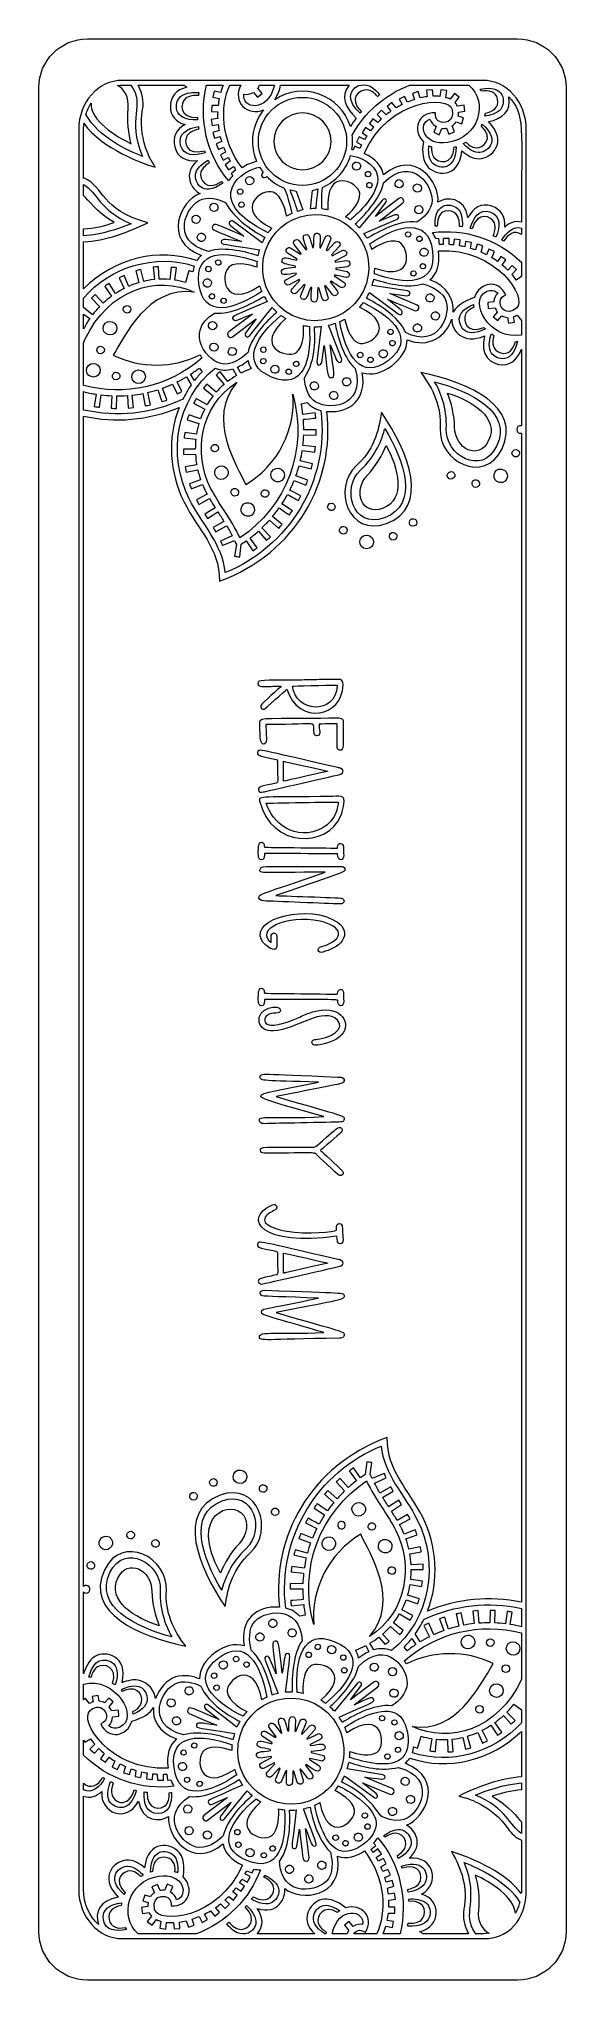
# Model space of a CAD drawing. Header units: inches. Extents: x 186 to 318, y 11 to 493.
import ezdxf

# ---------------------------------------------------------------- set-up
doc = ezdxf.new("R2010")
doc.units = ezdxf.units.IN
doc.header["$MEASUREMENT"] = 0
doc.layers.add('_U+0421_U+043B_U+043E_U+0439 1', color=7, linetype='Continuous')

msp = doc.modelspace()

# ---------------------------------------------------------------- linework, layer by layer
at = {"layer": '_U+0421_U+043B_U+043E_U+0439 1', "color": 1, "lineweight": 9, "true_color": 0xff0000}
for points, knots in [([(305.39, 493.2), (305.39, 493.2), (198.61, 493.2), (198.61, 493.2), (191.91, 493.2), (186.48, 487.77), (186.48, 481.07), (186.48, 481.07), (186.48, 22.93), (186.48, 22.93), (186.48, 16.23), (191.91, 10.8), (198.61, 10.8), (198.61, 10.8), (305.39, 10.8), (305.39, 10.8), (312.09, 10.8), (317.52, 16.23), (317.52, 22.93), (317.52, 22.93), (317.52, 481.07), (317.52, 481.07), (317.52, 487.77), (312.09, 493.2), (305.39, 493.2)], [0, 0, 0, 0, 1, 1, 1, 2, 2, 2, 3, 3, 3, 4, 4, 4, 5, 5, 5, 6, 6, 6, 7, 7, 7, 8, 8, 8, 8]), ([(252, 460.64), (248.09, 460.64), (244.91, 463.81), (244.91, 467.72), (244.91, 471.64), (248.09, 474.81), (252, 474.81), (255.91, 474.81), (259.09, 471.64), (259.09, 467.72), (259.09, 463.81), (255.91, 460.64), (252, 460.64)], [0, 0, 0, 0, 1, 1, 1, 2, 2, 2, 3, 3, 3, 4, 4, 4, 4])]:
    msp.add_open_spline(points, degree=3, knots=knots, dxfattribs=at)
at = {"layer": '_U+0421_U+043B_U+043E_U+0439 1', "color": 7, "lineweight": 9, "true_color": 0xffffff}
for points, knots in [([(307.6, 470.7), (307.6, 470.7), (307.6, 33.3), (307.6, 33.3), (307.6, 27.75), (304.88, 21.12), (296.82, 21.12), (296.82, 21.12), (207.18, 21.12), (207.18, 21.12), (201.24, 21.12), (196.4, 26.59), (196.4, 33.3), (196.4, 33.3), (196.4, 470.7), (196.4, 470.7), (196.4, 477.41), (201.23, 482.88), (207.18, 482.88), (207.18, 482.88), (296.82, 482.88), (296.82, 482.88), (302.77, 482.88), (307.6, 477.41), (307.6, 470.7)], [0, 0, 0, 0, 1, 1, 1, 2, 2, 2, 3, 3, 3, 4, 4, 4, 5, 5, 5, 6, 6, 6, 7, 7, 7, 8, 8, 8, 8]), ([(245.12, 478.08), (252.01, 482.67), (261.42, 479.33), (263.89, 471.4), (264.34, 472.13), (264.83, 472.83), (265.35, 473.52), (262.76, 475.88), (261.25, 479.08), (263.63, 481.68), (263.63, 481.68), (246.56, 481.68), (246.56, 481.68), (246.3, 480.4), (245.94, 479.34), (245.12, 478.08)], [0, 0, 0, 0, 1, 1, 1, 2, 2, 2, 3, 3, 3, 4, 4, 4, 5, 5, 5, 5]), ([(197.6, 458.47), (197.6, 458.47), (197.69, 458.66), (197.69, 458.66), (202.87, 456.3), (201.68, 450.78), (213.56, 447.51), (208.62, 445.12), (203.07, 443.02), (197.6, 442.73), (197.6, 442.73), (197.6, 431.06), (197.6, 431.06), (205.4, 438.85), (216.26, 441.29), (225.74, 438.1), (226.05, 438.59), (226.43, 439.01), (226.88, 439.38), (217.03, 443.1), (221.76, 453.14), (226.55, 454.74), (224.41, 455.78), (222.11, 459.57), (225.89, 462.97), (223.14, 462.69), (220.96, 463.65), (220.26, 466.33), (219.65, 468.7), (220.5, 470.66), (222.82, 471.9), (220.35, 472.57), (219.19, 474.18), (219.18, 476.34), (219.17, 478.8), (220.5, 480.58), (223.29, 481.16), (223.05, 481.32), (222.82, 481.49), (222.59, 481.68), (222.59, 481.68), (211.14, 481.68), (211.14, 481.68), (212.22, 479.8), (212.64, 477.65), (212.27, 475.64), (211.02, 468.82), (214.34, 463.07), (214.37, 463.01), (214.37, 463.01), (215.39, 461.29), (215.39, 461.29), (215.39, 461.29), (213.49, 461.92), (213.49, 461.92), (213, 462.08), (202, 465.8), (197.7, 472.21), (197.56, 471.06), (197.6, 471.93), (197.6, 458.47)], [0, 0, 0, 0, 1, 1, 1, 2, 2, 2, 3, 3, 3, 4, 4, 4, 5, 5, 5, 6, 6, 6, 7, 7, 7, 8, 8, 8, 9, 9, 9, 10, 10, 10, 11, 11, 11, 12, 12, 12, 13, 13, 13, 14, 14, 14, 15, 15, 15, 16, 16, 16, 17, 17, 17, 18, 18, 18, 19, 19, 19, 20, 20, 20, 20]), ([(198.18, 474.42), (201.21, 468.71), (208.78, 465.38), (212.24, 463.99), (208.14, 473.69), (213.1, 476.55), (209.35, 481.68), (207.29, 481.68), (206.93, 481.72), (206.03, 481.59), (207.61, 480.78), (208.99, 478.75), (208.67, 475.79), (208.36, 472.99), (208.74, 469.58), (209.45, 467.14), (205.58, 468.91), (199.28, 472.91), (199.46, 477.18), (198.93, 476.34), (198.5, 475.42), (198.18, 474.42)], [0, 0, 0, 0, 1, 1, 1, 2, 2, 2, 3, 3, 3, 4, 4, 4, 5, 5, 5, 6, 6, 6, 7, 7, 7, 7]), ([(221.69, 478.84), (220.2, 477.57), (219.41, 472.77), (225.95, 473.09), (225.94, 473.26), (225.94, 473.44), (225.93, 473.61), (221.28, 473.44), (221.55, 477.18), (222.91, 478.34), (223.87, 479.15), (225.36, 479.17), (226.14, 479.12), (226.18, 479.36), (226.2, 479.6), (226.24, 479.84), (225.2, 479.92), (222.98, 479.94), (221.69, 478.84)], [0, 0, 0, 0, 1, 1, 1, 2, 2, 2, 3, 3, 3, 4, 4, 4, 5, 5, 5, 6, 6, 6, 6]), ([(233.67, 457.89), (233.96, 458.33), (234.3, 458.76), (234.7, 459.19), (234.7, 459.19), (234.29, 459.68), (234.29, 459.68), (234.29, 459.68), (235.45, 460.63), (235.45, 460.63), (235.27, 460.88), (235.02, 461.26), (234.85, 461.51), (234.85, 461.51), (233.63, 460.67), (233.63, 460.67), (233.63, 460.67), (232.78, 461.9), (232.78, 461.9), (232.78, 461.9), (234.06, 462.79), (234.06, 462.79), (233.88, 463.1), (233.71, 463.41), (233.55, 463.72), (233.55, 463.72), (232.28, 463.06), (232.28, 463.06), (232.28, 463.06), (231.59, 464.39), (231.59, 464.39), (231.59, 464.39), (232.9, 465.07), (232.9, 465.07), (232.72, 465.48), (232.56, 465.88), (232.41, 466.29), (232.41, 466.29), (231.15, 465.72), (231.15, 465.72), (231.15, 465.72), (230.53, 467.09), (230.53, 467.09), (230.53, 467.09), (231.92, 467.71), (231.92, 467.71), (231.79, 468.12), (231.67, 468.53), (231.57, 468.94), (231.57, 468.94), (230.14, 468.51), (230.14, 468.51), (230.14, 468.51), (229.7, 469.94), (229.7, 469.94), (229.7, 469.94), (231.26, 470.42), (231.26, 470.42), (231.17, 470.91), (231.1, 471.41), (231.05, 471.9), (231.05, 471.9), (229.55, 471.64), (229.55, 471.64), (229.55, 471.64), (229.3, 473.12), (229.3, 473.12), (229.3, 473.12), (230.93, 473.4), (230.93, 473.4), (230.91, 473.98), (230.91, 474.54), (230.93, 475.1), (230.93, 475.1), (229.42, 475.13), (229.42, 475.13), (229.42, 475.13), (229.46, 476.63), (229.46, 476.63), (229.46, 476.63), (231.04, 476.6), (231.04, 476.6), (231.11, 477.22), (231.2, 477.82), (231.32, 478.41), (231.32, 478.41), (229.76, 478.69), (229.76, 478.69), (229.76, 478.69), (230.03, 480.17), (230.03, 480.17), (230.03, 480.17), (231.67, 479.87), (231.67, 479.87), (231.84, 480.5), (232.06, 481.1), (232.29, 481.68), (232.29, 481.68), (228.14, 481.68), (228.14, 481.68), (226.07, 473.35), (228.23, 464.2), (233.67, 457.89)], [0, 0, 0, 0, 1, 1, 1, 2, 2, 2, 3, 3, 3, 4, 4, 4, 5, 5, 5, 6, 6, 6, 7, 7, 7, 8, 8, 8, 9, 9, 9, 10, 10, 10, 11, 11, 11, 12, 12, 12, 13, 13, 13, 14, 14, 14, 15, 15, 15, 16, 16, 16, 17, 17, 17, 18, 18, 18, 19, 19, 19, 20, 20, 20, 21, 21, 21, 22, 22, 22, 23, 23, 23, 24, 24, 24, 25, 25, 25, 26, 26, 26, 27, 27, 27, 28, 28, 28, 29, 29, 29, 30, 30, 30, 31, 31, 31, 32, 32, 32, 33, 33, 33, 34, 34, 34, 34]), ([(236.98, 461.11), (238.23, 461.96), (239.44, 462.49), (240.6, 462.71), (239.93, 464.24), (239.55, 465.93), (239.55, 467.7), (239.55, 470.68), (240.6, 473.41), (242.35, 475.56), (238.44, 473.81), (234.43, 477.57), (236.7, 481.68), (236.7, 481.68), (233.91, 481.68), (233.91, 481.68), (231.52, 476.43), (231.61, 468.21), (236.98, 461.11)], [0, 0, 0, 0, 1, 1, 1, 2, 2, 2, 3, 3, 3, 4, 4, 4, 5, 5, 5, 6, 6, 6, 6]), ([(245.03, 481.68), (245.03, 481.68), (241.3, 481.68), (241.3, 481.68), (241.19, 481.42), (241.06, 481.17), (240.9, 480.94), (240.9, 480.94), (241.96, 479.6), (241.96, 479.6), (241.96, 479.6), (240.78, 478.67), (240.78, 478.67), (240.78, 478.67), (239.81, 479.9), (239.81, 479.9), (238.97, 479.39), (238.21, 479.29), (237.44, 479.45), (236.76, 475.97), (243.37, 474.56), (245.03, 481.68)], [0, 0, 0, 0, 1, 1, 1, 2, 2, 2, 3, 3, 3, 4, 4, 4, 5, 5, 5, 6, 6, 6, 7, 7, 7, 7]), ([(262.95, 467.7), (262.95, 473.74), (258.04, 478.66), (252, 478.66), (245.96, 478.66), (241.05, 473.74), (241.05, 467.7), (241.05, 461.66), (245.96, 456.75), (252, 456.75), (258.04, 456.75), (262.95, 461.66), (262.95, 467.7)], [0, 0, 0, 0, 1, 1, 1, 2, 2, 2, 3, 3, 3, 4, 4, 4, 4]), ([(266.29, 474.69), (266.4, 474.82), (266.52, 474.95), (266.63, 475.08), (263.16, 478.38), (266.22, 480.73), (268.05, 480.52), (269.26, 480.38), (270.12, 479.48), (270.63, 478.86), (270.82, 479.01), (271, 479.16), (271.2, 479.31), (270.69, 479.93), (269.75, 480.95), (268.61, 481.5), (267.73, 481.82), (266.82, 481.84), (265.89, 481.59), (263.54, 480.41), (262.93, 477.81), (266.29, 474.69)], [0, 0, 0, 0, 1, 1, 1, 2, 2, 2, 3, 3, 3, 4, 4, 4, 5, 5, 5, 6, 6, 6, 7, 7, 7, 7]), ([(278.6, 481.68), (272.54, 479.37), (267.36, 474.85), (264.35, 469.24), (264.5, 468.04), (264.5, 467.07), (264.28, 465.71), (264.35, 465.69), (264.51, 465.62), (264.58, 465.6), (264.58, 465.6), (264.98, 466.51), (264.98, 466.51), (264.98, 466.51), (266.24, 465.93), (266.24, 465.93), (266.37, 466.2), (266.56, 466.62), (266.7, 466.88), (266.7, 466.88), (265.38, 467.54), (265.38, 467.54), (265.38, 467.54), (266.05, 468.88), (266.05, 468.88), (266.05, 468.88), (267.44, 468.19), (267.44, 468.19), (267.62, 468.5), (267.82, 468.79), (268.01, 469.08), (268.01, 469.08), (266.82, 469.88), (266.82, 469.88), (266.82, 469.88), (267.65, 471.13), (267.65, 471.13), (267.65, 471.13), (268.87, 470.31), (268.87, 470.31), (269.14, 470.67), (269.42, 471), (269.7, 471.33), (269.7, 471.33), (268.61, 472.16), (268.61, 472.16), (268.61, 472.16), (269.51, 473.36), (269.51, 473.36), (269.51, 473.36), (270.72, 472.44), (270.72, 472.44), (271.02, 472.75), (271.33, 473.05), (271.64, 473.33), (271.64, 473.33), (270.56, 474.38), (270.56, 474.38), (270.56, 474.38), (271.6, 475.46), (271.6, 475.46), (271.6, 475.46), (272.78, 474.32), (272.78, 474.32), (273.17, 474.63), (273.57, 474.94), (273.97, 475.21), (273.97, 475.21), (273.02, 476.41), (273.02, 476.41), (273.02, 476.41), (274.2, 477.34), (274.2, 477.34), (274.2, 477.34), (275.24, 476.03), (275.24, 476.03), (275.74, 476.32), (276.23, 476.59), (276.73, 476.84), (276.73, 476.84), (276.02, 478.2), (276.02, 478.2), (276.02, 478.2), (277.35, 478.9), (277.35, 478.9), (277.35, 478.9), (278.1, 477.46), (278.1, 477.46), (278.67, 477.7), (279.25, 477.92), (279.81, 478.1), (279.81, 478.1), (279.3, 479.63), (279.3, 479.63), (279.3, 479.63), (280.72, 480.11), (280.72, 480.11), (280.72, 480.11), (281.26, 478.5), (281.26, 478.5), (281.84, 478.63), (282.4, 478.74), (282.95, 478.81), (282.95, 478.81), (282.82, 480.41), (282.82, 480.41), (282.82, 480.41), (284.31, 480.53), (284.31, 480.53), (284.31, 480.53), (284.44, 478.95), (284.44, 478.95), (285.44, 478.99), (285.68, 478.95), (286.14, 478.9), (286.14, 478.9), (286.38, 480.56), (286.38, 480.56), (286.38, 480.56), (287.87, 480.35), (287.87, 480.35), (287.87, 480.35), (287.62, 478.64), (287.62, 478.64), (288.01, 478.53), (288.36, 478.39), (288.68, 478.23), (288.68, 478.23), (289.77, 479.6), (289.77, 479.6), (289.77, 479.6), (290.94, 478.67), (290.94, 478.67), (290.94, 478.67), (289.9, 477.35), (289.9, 477.35), (290.15, 477.08), (290.34, 476.78), (290.48, 476.45), (290.48, 476.45), (292.15, 476.71), (292.15, 476.71), (292.15, 476.71), (292.37, 475.23), (292.37, 475.23), (292.37, 475.23), (290.78, 474.98), (290.78, 474.98), (290.8, 474.61), (290.77, 474.27), (290.72, 473.95), (290.72, 473.95), (292.03, 473.53), (292.03, 473.53), (292.03, 473.53), (291.57, 472.1), (291.57, 472.1), (291.57, 472.1), (290.19, 472.55), (290.19, 472.55), (289.91, 472.13), (289.57, 471.81), (289.18, 471.55), (289.18, 471.55), (289.78, 470.09), (289.78, 470.09), (289.78, 470.09), (288.4, 469.52), (288.4, 469.52), (288.4, 469.52), (287.78, 471.01), (287.78, 471.01), (287.4, 470.93), (287.02, 470.91), (286.64, 470.95), (286.64, 470.95), (285.98, 469.38), (285.98, 469.38), (285.98, 469.38), (284.6, 469.97), (284.6, 469.97), (284.6, 469.97), (285.21, 471.41), (285.21, 471.41), (284.36, 471.89), (283.9, 472.5), (283.67, 473.26), (280.61, 472.29), (281.83, 466.48), (288.13, 467.43), (295.82, 468.6), (298.3, 477.5), (293.34, 481.68), (293.34, 481.68), (278.6, 481.68), (278.6, 481.68), (278.6, 481.68), (278.6, 481.68), (278.6, 481.68)], [0, 0, 0, 0, 1, 1, 1, 2, 2, 2, 3, 3, 3, 4, 4, 4, 5, 5, 5, 6, 6, 6, 7, 7, 7, 8, 8, 8, 9, 9, 9, 10, 10, 10, 11, 11, 11, 12, 12, 12, 13, 13, 13, 14, 14, 14, 15, 15, 15, 16, 16, 16, 17, 17, 17, 18, 18, 18, 19, 19, 19, 20, 20, 20, 21, 21, 21, 22, 22, 22, 23, 23, 23, 24, 24, 24, 25, 25, 25, 26, 26, 26, 27, 27, 27, 28, 28, 28, 29, 29, 29, 30, 30, 30, 31, 31, 31, 32, 32, 32, 33, 33, 33, 34, 34, 34, 35, 35, 35, 36, 36, 36, 37, 37, 37, 38, 38, 38, 39, 39, 39, 40, 40, 40, 41, 41, 41, 42, 42, 42, 43, 43, 43, 44, 44, 44, 45, 45, 45, 46, 46, 46, 47, 47, 47, 48, 48, 48, 49, 49, 49, 50, 50, 50, 51, 51, 51, 52, 52, 52, 53, 53, 53, 54, 54, 54, 55, 55, 55, 56, 56, 56, 57, 57, 57, 58, 58, 58, 59, 59, 59, 60, 60, 60, 61, 61, 61, 62, 62, 62, 63, 63, 63, 64, 64, 64, 65, 65, 65, 66, 66, 66, 66]), ([(303.24, 478.82), (304, 475.3), (301.69, 473.28), (298.19, 472.63), (303.36, 467.45), (298.82, 463.41), (295.89, 463.41), (294.29, 463.41), (292.8, 464.3), (291.61, 465.38), (290.91, 458.23), (284.75, 459.18), (282.94, 461.62), (281.49, 463.59), (281.84, 466.56), (282.03, 467.63), (279.22, 470.48), (280.56, 475), (285.04, 474.81), (285.05, 473.92), (284.99, 473.38), (285.74, 472.82), (287, 471.89), (289.91, 472.46), (289.17, 475.68), (288.34, 479.25), (273.33, 478.4), (267.32, 464.69), (270.13, 463.39), (271.74, 461.63), (272.11, 459.42), (280.13, 465.96), (286.17, 457.31), (285.66, 452.63), (287.64, 453.98), (292.33, 453.99), (293.12, 448.77), (294.4, 451.24), (296.41, 452.51), (299.02, 451.62), (301.37, 450.81), (302.5, 449), (302.26, 446.42), (303.48, 447.49), (304.82, 448.04), (306.4, 447.67), (306.4, 471.72), (307.33, 474.58), (303.24, 478.82)], [0, 0, 0, 0, 1, 1, 1, 2, 2, 2, 3, 3, 3, 4, 4, 4, 5, 5, 5, 6, 6, 6, 7, 7, 7, 8, 8, 8, 9, 9, 9, 10, 10, 10, 11, 11, 11, 12, 12, 12, 13, 13, 13, 14, 14, 14, 15, 15, 15, 16, 16, 16, 16]), ([(296.15, 480.68), (296.24, 480.53), (296.32, 480.36), (296.41, 480.2), (298.35, 480.55), (300.12, 480.12), (300.46, 478.17), (300.81, 476.16), (299.43, 475.08), (297.44, 474.75), (297.41, 474.5), (297.38, 474.26), (297.33, 474.01), (298.45, 474.16), (300.29, 474.56), (301.26, 475.72), (302.49, 477.2), (302.5, 482.05), (296.15, 480.68)], [0, 0, 0, 0, 1, 1, 1, 2, 2, 2, 3, 3, 3, 4, 4, 4, 5, 5, 5, 6, 6, 6, 6]), ([(223.38, 469.19), (224.09, 470.18), (225.46, 470.58), (226.24, 470.73), (226.2, 470.97), (226.16, 471.2), (226.13, 471.44), (223.26, 470.92), (220.98, 469.53), (221.72, 466.71), (222.4, 464.06), (225.19, 464.05), (227.79, 464.9), (227.72, 465.07), (227.67, 465.23), (227.61, 465.39), (223.08, 463.97), (222.31, 467.67), (223.38, 469.19)], [0, 0, 0, 0, 1, 1, 1, 2, 2, 2, 3, 3, 3, 4, 4, 4, 5, 5, 5, 6, 6, 6, 6]), ([(295.14, 466.12), (294.06, 466.2), (293.13, 466.97), (292.58, 467.54), (292.37, 467.41), (292.16, 467.28), (291.95, 467.17), (292.7, 466.34), (294.14, 465.02), (295.68, 464.92), (297.61, 464.77), (301.59, 467.65), (296.66, 472.02), (296.58, 471.86), (296.49, 471.7), (296.41, 471.54), (299.77, 468.38), (296.83, 465.98), (295.14, 466.12)], [0, 0, 0, 0, 1, 1, 1, 2, 2, 2, 3, 3, 3, 4, 4, 4, 5, 5, 5, 6, 6, 6, 6]), ([(270.66, 459.04), (270.21, 462.39), (265.67, 463.93), (263.95, 464.24), (262.92, 460.67), (260.33, 457.75), (256.96, 456.28), (256.71, 454.02), (256.79, 451.92), (256.86, 450.93), (257.35, 450.88), (257.84, 450.79), (258.32, 450.69), (257.57, 461.6), (265.83, 457.69), (266.22, 454.83), (266.54, 452.45), (263.63, 449.78), (262.71, 449), (263.13, 448.76), (263.54, 448.5), (263.93, 448.22), (265.56, 449.6), (271.24, 454.77), (270.66, 459.04)], [0, 0, 0, 0, 1, 1, 1, 2, 2, 2, 3, 3, 3, 4, 4, 4, 5, 5, 5, 6, 6, 6, 7, 7, 7, 8, 8, 8, 8]), ([(264.49, 461.97), (263.97, 460.72), (265.85, 459.95), (266.37, 461.18), (266.37, 461.18), (266.37, 461.18), (266.37, 461.18), (266.89, 462.42), (265.02, 463.21), (264.49, 461.97)], [0, 0, 0, 0, 1, 1, 1, 2, 2, 2, 3, 3, 3, 3]), ([(272.1, 457.39), (271.41, 453.48), (266.88, 448.77), (265.11, 447.25), (265.45, 446.94), (265.79, 446.61), (266.11, 446.26), (266.11, 446.26), (271.77, 453.04), (271.77, 453.04), (272.37, 453.84), (273.24, 453.25), (272.65, 452.46), (272.65, 452.46), (270.1, 449.07), (270.1, 449.07), (270.1, 449.07), (275.95, 453.52), (275.95, 453.52), (276.74, 454.12), (277.65, 452.93), (276.86, 452.33), (276.86, 452.33), (271.01, 447.87), (271.01, 447.87), (271.01, 447.87), (274.96, 449.43), (274.96, 449.43), (275.89, 449.79), (276.31, 448.69), (275.39, 448.32), (275.39, 448.32), (267.28, 444.79), (267.28, 444.79), (267.55, 444.41), (267.8, 444.03), (268.03, 443.63), (270.8, 445.15), (276.17, 448.36), (280.4, 447.63), (281.12, 448.07), (283.55, 449.73), (284.1, 452.27), (284.97, 456.32), (279.23, 464.72), (272.1, 457.39)], [0, 0, 0, 0, 1, 1, 1, 2, 2, 2, 3, 3, 3, 4, 4, 4, 5, 5, 5, 6, 6, 6, 7, 7, 7, 8, 8, 8, 9, 9, 9, 10, 10, 10, 11, 11, 11, 12, 12, 12, 13, 13, 13, 14, 14, 14, 15, 15, 15, 15]), ([(284.07, 466.34), (283.85, 466.43), (283.61, 466.5), (283.4, 466.61), (283.29, 465.47), (283.28, 463.68), (284.15, 462.51), (285.31, 460.95), (290.06, 459.81), (290.17, 466.4), (290, 466.35), (289.82, 466.3), (289.65, 466.25), (289.42, 461.62), (285.63, 462.39), (284.65, 463.73), (284.05, 464.53), (284.01, 465.62), (284.07, 466.34)], [0, 0, 0, 0, 1, 1, 1, 2, 2, 2, 3, 3, 3, 4, 4, 4, 5, 5, 5, 6, 6, 6, 6]), ([(226.77, 460.06), (227.1, 461.19), (228.2, 462), (228.9, 462.41), (228.79, 462.63), (228.67, 462.84), (228.57, 463.06), (227.62, 462.51), (225.92, 461.35), (225.47, 459.81), (224.92, 457.92), (226.9, 453.52), (232.17, 457.34), (232.06, 457.47), (231.96, 457.61), (231.85, 457.75), (228.07, 455.08), (226.28, 458.37), (226.77, 460.06)], [0, 0, 0, 0, 1, 1, 1, 2, 2, 2, 3, 3, 3, 4, 4, 4, 5, 5, 5, 6, 6, 6, 6]), ([(243.43, 445.01), (243.71, 445.41), (244.03, 445.78), (244.36, 446.16), (234.54, 450.97), (242.07, 456.16), (244.74, 455.06), (246.97, 454.15), (247.83, 450.28), (248.04, 449.11), (248.46, 449.34), (248.89, 449.57), (249.33, 449.76), (249.12, 450.9), (248.55, 453.61), (247.42, 456.13), (245.78, 456.79), (244.31, 457.78), (243.1, 459.03), (242.87, 458.68), (242.33, 458.54), (241.99, 458.97), (241.68, 459.38), (241.91, 459.82), (242.26, 459.98), (241.93, 460.4), (241.62, 460.84), (241.34, 461.3), (237.49, 460.96), (226.28, 453.47), (243.43, 445.01)], [0, 0, 0, 0, 1, 1, 1, 2, 2, 2, 3, 3, 3, 4, 4, 4, 5, 5, 5, 6, 6, 6, 7, 7, 7, 8, 8, 8, 9, 9, 9, 10, 10, 10, 10]), ([(239.69, 458.55), (238.88, 459.62), (237.26, 458.39), (238.08, 457.32), (238.88, 456.26), (240.51, 457.48), (239.69, 458.55)], [0, 0, 0, 0, 1, 1, 1, 2, 2, 2, 2]), ([(268.92, 459.33), (268.92, 459.33), (268.92, 459.33), (268.92, 459.33), (269.27, 460.15), (268.03, 460.66), (267.69, 459.85), (267.34, 459.03), (268.58, 458.51), (268.92, 459.33)], [0, 0, 0, 0, 1, 1, 1, 2, 2, 2, 3, 3, 3, 3]), ([(276.4, 458.12), (275.16, 458.64), (274.38, 456.77), (275.61, 456.25), (276.84, 455.73), (277.63, 457.6), (276.4, 458.12)], [0, 0, 0, 0, 1, 1, 1, 2, 2, 2, 2]), ([(205.21, 447.56), (203.09, 446.78), (200.09, 446.08), (197.6, 445.99), (197.6, 445.99), (197.6, 444.23), (197.6, 444.23), (202.12, 444.49), (206.94, 446.23), (209.41, 447.25), (201.28, 450.68), (201.05, 455.1), (197.6, 457.01), (197.6, 457.01), (197.6, 454.28), (197.6, 454.28), (198.9, 453.18), (200.61, 450.21), (205.21, 447.56)], [0, 0, 0, 0, 1, 1, 1, 2, 2, 2, 3, 3, 3, 4, 4, 4, 5, 5, 5, 6, 6, 6, 6]), ([(227.08, 453.34), (223.06, 452.04), (218.84, 442.85), (228.65, 440.39), (232.59, 441.74), (238.72, 440.05), (240.91, 439.28), (241, 439.74), (241.15, 440.31), (241.29, 440.76), (232.39, 442.19), (231.78, 442.14), (231.81, 442.68), (231.86, 443.69), (232.83, 443.31), (236.86, 442.82), (230.16, 445.62), (229.25, 445.64), (229.67, 446.64), (230.09, 447.64), (230.74, 447.01), (237.44, 444.2), (237.44, 444.2), (234.12, 446.84), (234.12, 446.84), (233.34, 447.46), (234.08, 448.39), (234.86, 447.78), (234.86, 447.78), (241.96, 442.52), (241.96, 442.52), (242.15, 442.94), (242.46, 443.47), (242.69, 443.87), (240.55, 444.94), (234.71, 448.5), (232.96, 452.46), (232.21, 452.85), (229.56, 454.13), (227.08, 453.34)], [0, 0, 0, 0, 1, 1, 1, 2, 2, 2, 3, 3, 3, 4, 4, 4, 5, 5, 5, 6, 6, 6, 7, 7, 7, 8, 8, 8, 9, 9, 9, 10, 10, 10, 11, 11, 11, 12, 12, 12, 13, 13, 13, 13]), ([(235.99, 454.82), (236.53, 454.11), (237.6, 454.92), (237.06, 455.63), (236.52, 456.34), (235.45, 455.52), (235.99, 454.82)], [0, 0, 0, 0, 1, 1, 1, 2, 2, 2, 2]), ([(252.11, 450.67), (252.11, 450.67), (250.41, 455.38), (250.41, 455.38), (250.13, 455.42), (249.19, 455.6), (248.92, 455.66), (249.73, 453.55), (250.54, 451.42), (250.75, 450.3), (251.2, 450.45), (251.65, 450.57), (252.11, 450.67)], [0, 0, 0, 0, 1, 1, 1, 2, 2, 2, 3, 3, 3, 4, 4, 4, 4]), ([(255.78, 455.9), (255.53, 455.83), (254.71, 455.54), (254.45, 455.49), (254.45, 455.49), (253.96, 450.96), (253.96, 450.96), (254.42, 451), (254.89, 451.02), (255.35, 451.01), (255.29, 452), (255.61, 453.92), (255.78, 455.9)], [0, 0, 0, 0, 1, 1, 1, 2, 2, 2, 3, 3, 3, 4, 4, 4, 4]), ([(268.02, 457.1), (267.67, 456.28), (268.91, 455.77), (269.26, 456.58), (269.26, 456.58), (269.26, 456.58), (269.26, 456.58), (269.6, 457.4), (268.36, 457.92), (268.02, 457.1)], [0, 0, 0, 0, 1, 1, 1, 2, 2, 2, 3, 3, 3, 3]), ([(281.48, 455.71), (281.48, 455.71), (281.48, 455.71), (281.48, 455.71), (281.7, 456.22), (281.46, 456.82), (280.94, 457.04), (279.68, 457.56), (278.94, 455.68), (280.15, 455.16), (280.67, 454.94), (281.27, 455.2), (281.48, 455.71)], [0, 0, 0, 0, 1, 1, 1, 2, 2, 2, 3, 3, 3, 4, 4, 4, 4]), ([(225.67, 447.34), (226.89, 447.5), (226.9, 449.36), (225.41, 449.36), (224.08, 449.19), (224.34, 447.16), (225.67, 447.34)], [0, 0, 0, 0, 1, 1, 1, 2, 2, 2, 2]), ([(230.13, 450.32), (231.47, 450.5), (231.19, 452.52), (229.87, 452.34), (228.53, 452.17), (228.81, 450.14), (230.13, 450.32)], [0, 0, 0, 0, 1, 1, 1, 2, 2, 2, 2]), ([(236.3, 451.6), (236.3, 451.6), (236.3, 451.6), (236.3, 451.6), (236.84, 450.9), (237.91, 451.71), (237.38, 452.41), (236.84, 453.12), (235.77, 452.31), (236.3, 451.6)], [0, 0, 0, 0, 1, 1, 1, 2, 2, 2, 3, 3, 3, 3]), ([(255.27, 449.53), (244.42, 449.53), (238.19, 437.03), (244.78, 428.36), (251.9, 419), (266.78, 423.01), (268.35, 434.57), (269.43, 442.5), (263.27, 449.53), (255.27, 449.53)], [0, 0, 0, 0, 1, 1, 1, 2, 2, 2, 3, 3, 3, 3]), ([(284.31, 440.44), (283.21, 449.08), (275.55, 446.85), (268.71, 442.28), (268.91, 441.83), (269.08, 441.36), (269.23, 440.89), (270.23, 441.57), (273.67, 443.69), (275.92, 442.72), (278.59, 441.56), (280.1, 432.59), (269.95, 436.24), (269.95, 435.76), (269.93, 435.28), (269.87, 434.8), (277.64, 432.02), (285.4, 431.87), (284.31, 440.44)], [0, 0, 0, 0, 1, 1, 1, 2, 2, 2, 3, 3, 3, 4, 4, 4, 5, 5, 5, 6, 6, 6, 6]), ([(279.96, 451.14), (279.45, 449.91), (281.32, 449.12), (281.84, 450.36), (282.36, 451.59), (280.48, 452.38), (279.96, 451.14)], [0, 0, 0, 0, 1, 1, 1, 2, 2, 2, 2]), ([(290.99, 446.58), (291.23, 446.55), (291.47, 446.53), (291.71, 446.5), (291.78, 447.6), (291.75, 449.64), (290.71, 450.87), (289.52, 452.26), (284.66, 453.22), (284.96, 446.64), (285.13, 446.66), (285.3, 446.66), (285.48, 446.68), (285.33, 451.4), (289.14, 450.89), (290.21, 449.64), (290.96, 448.75), (291.03, 447.4), (290.99, 446.58)], [0, 0, 0, 0, 1, 1, 1, 2, 2, 2, 3, 3, 3, 4, 4, 4, 5, 5, 5, 6, 6, 6, 6]), ([(299.4, 444.21), (299.62, 444.11), (299.85, 444.02), (300.06, 443.92), (301.21, 446.6), (301.29, 449.26), (298.54, 450.2), (295.95, 451.08), (294.42, 448.77), (293.69, 446.13), (293.86, 446.1), (294.03, 446.05), (294.19, 446.01), (295.5, 450.58), (299.02, 449.16), (299.69, 447.44), (300.13, 446.31), (299.71, 444.96), (299.4, 444.21)], [0, 0, 0, 0, 1, 1, 1, 2, 2, 2, 3, 3, 3, 4, 4, 4, 5, 5, 5, 6, 6, 6, 6]), ([(226.25, 443.07), (227.31, 442.25), (228.55, 443.85), (227.49, 444.67), (226.43, 445.49), (225.2, 443.89), (226.25, 443.07)], [0, 0, 0, 0, 1, 1, 1, 2, 2, 2, 2]), ([(263.78, 437.43), (263.73, 437.84), (263.36, 438.12), (262.94, 438.08), (262.94, 438.08), (260.15, 437.72), (260.15, 437.72), (260.12, 437.8), (260.08, 437.88), (260.06, 437.96), (260.06, 437.96), (262.58, 439.26), (262.58, 439.26), (262.94, 439.45), (263.09, 439.9), (262.9, 440.27), (262.71, 440.64), (262.26, 440.78), (261.89, 440.59), (261.89, 440.59), (259.38, 439.3), (259.38, 439.3), (259.36, 439.32), (259.41, 439.27), (259.22, 439.5), (259.22, 439.5), (261.14, 441.58), (261.14, 441.58), (261.81, 442.31), (260.71, 443.33), (260.04, 442.6), (260.04, 442.6), (258.11, 440.52), (258.11, 440.52), (258.04, 440.56), (257.98, 440.62), (257.9, 440.67), (257.9, 440.67), (258.99, 443.27), (258.99, 443.27), (259.38, 444.18), (257.99, 444.76), (257.61, 443.85), (257.61, 443.85), (256.51, 441.23), (256.51, 441.23), (256.43, 441.25), (256.35, 441.27), (256.27, 441.29), (256.39, 443.8), (256.69, 444.86), (255.69, 444.91), (254.69, 444.96), (254.89, 443.88), (254.77, 441.37), (254.69, 441.36), (254.6, 441.34), (254.52, 441.33), (253.84, 443.51), (253.74, 444.84), (252.74, 444.53), (251.74, 444.22), (252.41, 443.07), (253.08, 440.9), (253, 440.87), (252.93, 440.81), (252.86, 440.77), (252.86, 440.77), (251.15, 443.02), (251.15, 443.02), (250.55, 443.81), (249.35, 442.91), (249.95, 442.12), (249.95, 442.12), (251.67, 439.86), (251.67, 439.86), (251.61, 439.8), (251.53, 439.75), (251.48, 439.68), (251.48, 439.68), (249.11, 441.21), (249.11, 441.21), (248.28, 441.75), (247.46, 440.49), (248.3, 439.95), (248.3, 439.95), (250.69, 438.41), (250.69, 438.41), (250.65, 438.33), (250.61, 438.26), (250.58, 438.18), (248.22, 438.71), (247.15, 439.24), (246.92, 438.24), (246.7, 437.24), (247.9, 437.25), (250.26, 436.71), (250.25, 436.63), (250.25, 436.55), (250.25, 436.46), (247.77, 436.15), (246.65, 436.26), (246.78, 435.26), (246.91, 434.26), (247.96, 434.66), (250.42, 434.97), (250.44, 434.89), (250.48, 434.81), (250.51, 434.73), (250.51, 434.73), (247.99, 433.43), (247.99, 433.43), (247.1, 432.98), (247.8, 431.65), (248.68, 432.1), (248.68, 432.1), (251.19, 433.39), (251.19, 433.39), (251.2, 433.38), (251.16, 433.42), (251.34, 433.19), (251.34, 433.19), (249.43, 431.11), (249.43, 431.11), (248.75, 430.39), (249.86, 429.37), (250.53, 430.1), (250.53, 430.1), (252.45, 432.18), (252.45, 432.18), (252.52, 432.13), (252.59, 432.07), (252.66, 432.03), (252.66, 432.03), (251.57, 429.43), (251.57, 429.43), (251.36, 428.93), (251.73, 428.39), (252.26, 428.39), (253.04, 428.39), (253.14, 429.29), (254.05, 431.46), (254.13, 431.44), (254.21, 431.42), (254.29, 431.41), (254.18, 428.89), (253.87, 427.84), (254.87, 427.79), (255.87, 427.71), (255.68, 428.9), (255.79, 431.33), (255.88, 431.34), (255.96, 431.34), (256.05, 431.35), (256.05, 431.35), (256.89, 428.66), (256.89, 428.66), (257.18, 427.71), (258.61, 428.16), (258.32, 429.1), (258.32, 429.1), (257.48, 431.8), (257.48, 431.8), (257.56, 431.84), (257.64, 431.87), (257.71, 431.92), (257.71, 431.92), (259.42, 429.67), (259.42, 429.67), (260.01, 428.89), (261.22, 429.78), (260.61, 430.58), (260.61, 430.58), (258.9, 432.83), (258.9, 432.83), (258.96, 432.89), (259.03, 432.95), (259.09, 433.01), (260.78, 431.92), (261.91, 430.81), (262.49, 431.71), (262.71, 432.06), (262.61, 432.53), (262.27, 432.75), (262.27, 432.75), (259.88, 434.29), (259.88, 434.29), (259.92, 434.36), (259.96, 434.44), (259.99, 434.52), (260.12, 434.49), (262.77, 433.87), (262.91, 433.87), (263.8, 433.87), (263.94, 435.16), (263.08, 435.36), (263.08, 435.36), (260.31, 435.98), (260.31, 435.98), (260.32, 436.07), (260.32, 436.15), (260.32, 436.23), (262.79, 436.55), (263.91, 436.43), (263.78, 437.43)], [0, 0, 0, 0, 1, 1, 1, 2, 2, 2, 3, 3, 3, 4, 4, 4, 5, 5, 5, 6, 6, 6, 7, 7, 7, 8, 8, 8, 9, 9, 9, 10, 10, 10, 11, 11, 11, 12, 12, 12, 13, 13, 13, 14, 14, 14, 15, 15, 15, 16, 16, 16, 17, 17, 17, 18, 18, 18, 19, 19, 19, 20, 20, 20, 21, 21, 21, 22, 22, 22, 23, 23, 23, 24, 24, 24, 25, 25, 25, 26, 26, 26, 27, 27, 27, 28, 28, 28, 29, 29, 29, 30, 30, 30, 31, 31, 31, 32, 32, 32, 33, 33, 33, 34, 34, 34, 35, 35, 35, 36, 36, 36, 37, 37, 37, 38, 38, 38, 39, 39, 39, 40, 40, 40, 41, 41, 41, 42, 42, 42, 43, 43, 43, 44, 44, 44, 45, 45, 45, 46, 46, 46, 47, 47, 47, 48, 48, 48, 49, 49, 49, 50, 50, 50, 51, 51, 51, 52, 52, 52, 53, 53, 53, 54, 54, 54, 55, 55, 55, 56, 56, 56, 57, 57, 57, 58, 58, 58, 59, 59, 59, 60, 60, 60, 61, 61, 61, 62, 62, 62, 63, 63, 63, 64, 64, 64, 65, 65, 65, 66, 66, 66, 67, 67, 67, 68, 68, 68, 68]), ([(277.57, 444.5), (277.69, 443.61), (279.02, 443.79), (278.91, 444.67), (278.8, 445.55), (277.46, 445.38), (277.57, 444.5)], [0, 0, 0, 0, 1, 1, 1, 2, 2, 2, 2]), ([(280.52, 443.89), (280.41, 443.75), (280.37, 443.58), (280.39, 443.4), (280.46, 442.81), (281.22, 442.6), (281.59, 443.07), (282.14, 443.78), (281.06, 444.59), (280.52, 443.89)], [0, 0, 0, 0, 1, 1, 1, 2, 2, 2, 3, 3, 3, 3]), ([(284.32, 445.04), (284.62, 444.58), (284.88, 444.07), (285.1, 443.5), (285.1, 443.5), (285.9, 443.58), (285.9, 443.58), (285.9, 443.58), (286.06, 442.08), (286.06, 442.08), (286.36, 442.09), (286.67, 442.1), (286.96, 442.1), (286.96, 442.1), (286.93, 443.58), (286.93, 443.58), (286.93, 443.58), (288.43, 443.61), (288.43, 443.61), (288.43, 443.61), (288.47, 442.06), (288.47, 442.06), (288.83, 442.04), (289.18, 442), (289.53, 441.97), (289.53, 441.97), (289.67, 443.39), (289.67, 443.39), (289.67, 443.39), (291.17, 443.24), (291.17, 443.24), (291.17, 443.24), (291.02, 441.78), (291.02, 441.78), (291.45, 441.7), (291.88, 441.61), (292.3, 441.52), (292.3, 441.52), (292.52, 442.87), (292.52, 442.87), (292.52, 442.87), (294, 442.63), (294, 442.63), (294, 442.63), (293.76, 441.13), (293.76, 441.13), (294.17, 441.01), (294.58, 440.88), (294.98, 440.74), (294.98, 440.74), (295.4, 442.17), (295.4, 442.17), (295.4, 442.17), (296.84, 441.75), (296.84, 441.75), (296.84, 441.75), (296.38, 440.19), (296.38, 440.19), (296.84, 439.98), (297.29, 439.77), (297.73, 439.55), (297.73, 439.55), (298.34, 440.94), (298.34, 440.94), (298.34, 440.94), (299.71, 440.34), (299.71, 440.34), (299.71, 440.34), (299.04, 438.8), (299.04, 438.8), (299.53, 438.5), (300, 438.19), (300.45, 437.87), (300.45, 437.87), (301.32, 439.12), (301.32, 439.12), (301.32, 439.12), (302.55, 438.27), (302.55, 438.27), (302.55, 438.27), (301.64, 436.95), (301.64, 436.95), (302.12, 436.55), (302.57, 436.14), (303, 435.72), (303, 435.72), (304.11, 436.88), (304.11, 436.88), (304.11, 436.88), (305.19, 435.84), (305.19, 435.84), (305.19, 435.84), (304.02, 434.62), (304.02, 434.62), (304.42, 434.17), (304.77, 433.72), (305.09, 433.27), (305.09, 433.27), (306.4, 434.1), (306.4, 434.1), (306.4, 434.1), (306.4, 437.7), (306.4, 437.7), (300.48, 443.4), (292.17, 446.15), (284.32, 445.04)], [0, 0, 0, 0, 1, 1, 1, 2, 2, 2, 3, 3, 3, 4, 4, 4, 5, 5, 5, 6, 6, 6, 7, 7, 7, 8, 8, 8, 9, 9, 9, 10, 10, 10, 11, 11, 11, 12, 12, 12, 13, 13, 13, 14, 14, 14, 15, 15, 15, 16, 16, 16, 17, 17, 17, 18, 18, 18, 19, 19, 19, 20, 20, 20, 21, 21, 21, 22, 22, 22, 23, 23, 23, 24, 24, 24, 25, 25, 25, 26, 26, 26, 27, 27, 27, 28, 28, 28, 29, 29, 29, 30, 30, 30, 31, 31, 31, 32, 32, 32, 33, 33, 33, 34, 34, 34, 35, 35, 35, 35]), ([(301.98, 442.88), (303.07, 444.67), (304.66, 445.77), (306.4, 444.59), (306.4, 444.59), (306.4, 446.13), (306.4, 446.13), (304.4, 446.87), (302.62, 444.98), (301.54, 443.15), (301.69, 443.07), (301.83, 442.97), (301.98, 442.88)], [0, 0, 0, 0, 1, 1, 1, 2, 2, 2, 3, 3, 3, 4, 4, 4, 4]), ([(220.71, 436.29), (220.71, 436.29), (220.26, 433.24), (220.26, 433.24), (221.16, 433.1), (222.05, 432.91), (222.93, 432.65), (222.93, 432.65), (223.79, 435.57), (223.79, 435.57), (224.07, 435.49), (224.26, 435.43), (224.76, 435.26), (224.83, 435.78), (224.93, 436.28), (225.09, 436.74), (215.51, 439.88), (204.07, 436.57), (197.6, 428.78), (197.6, 428.78), (197.6, 426.43), (197.6, 426.43), (197.6, 426.43), (199.84, 424.65), (199.84, 424.65), (200.39, 425.35), (200.97, 426.02), (201.59, 426.65), (201.59, 426.65), (199.55, 428.72), (199.55, 428.72), (199.94, 429.1), (200.07, 429.24), (200.52, 429.64), (200.52, 429.64), (202.46, 427.5), (202.46, 427.5), (203.13, 428.12), (203.83, 428.7), (204.56, 429.23), (204.56, 429.23), (202.85, 431.66), (202.85, 431.66), (203.3, 431.98), (203.54, 432.14), (203.96, 432.41), (203.96, 432.41), (205.56, 429.92), (205.56, 429.92), (206.26, 430.38), (206.98, 430.79), (207.71, 431.16), (207.71, 431.16), (206.44, 433.8), (206.44, 433.8), (206.9, 434.02), (207.14, 434.14), (207.66, 434.36), (207.66, 434.36), (208.81, 431.68), (208.81, 431.68), (209.65, 432.05), (210.5, 432.37), (211.37, 432.63), (211.37, 432.63), (210.55, 435.56), (210.55, 435.56), (211.04, 435.7), (211.36, 435.78), (211.85, 435.89), (211.85, 435.89), (212.54, 432.94), (212.54, 432.94), (213.3, 433.12), (213.9, 433.24), (215.19, 433.37), (215.19, 433.37), (214.91, 436.46), (214.91, 436.46), (215.47, 436.51), (215.6, 436.53), (216.25, 436.56), (216.25, 436.56), (216.39, 433.47), (216.39, 433.47), (217.16, 433.5), (217.85, 433.5), (219.06, 433.39), (219.06, 433.39), (219.36, 436.45), (219.36, 436.45), (219.86, 436.4), (220.14, 436.37), (220.71, 436.29)], [0, 0, 0, 0, 1, 1, 1, 2, 2, 2, 3, 3, 3, 4, 4, 4, 5, 5, 5, 6, 6, 6, 7, 7, 7, 8, 8, 8, 9, 9, 9, 10, 10, 10, 11, 11, 11, 12, 12, 12, 13, 13, 13, 14, 14, 14, 15, 15, 15, 16, 16, 16, 17, 17, 17, 18, 18, 18, 19, 19, 19, 20, 20, 20, 21, 21, 21, 22, 22, 22, 23, 23, 23, 24, 24, 24, 25, 25, 25, 26, 26, 26, 27, 27, 27, 28, 28, 28, 29, 29, 29, 30, 30, 30, 31, 31, 31, 31]), ([(226.25, 432.26), (227.35, 423.6), (235.04, 425.86), (241.86, 430.42), (241.66, 430.87), (241.49, 431.33), (241.34, 431.8), (232.27, 425.71), (231.5, 434.79), (233.8, 436.57), (235.71, 438.05), (239.51, 436.85), (240.62, 436.45), (240.62, 436.93), (240.64, 437.41), (240.7, 437.89), (232.82, 440.71), (225.17, 440.77), (226.25, 432.26)], [0, 0, 0, 0, 1, 1, 1, 2, 2, 2, 3, 3, 3, 4, 4, 4, 5, 5, 5, 6, 6, 6, 6]), ([(282.82, 440.97), (281.76, 441.79), (280.52, 440.19), (281.58, 439.37), (282.64, 438.55), (283.88, 440.15), (282.82, 440.97)], [0, 0, 0, 0, 1, 1, 1, 2, 2, 2, 2]), ([(283.68, 433.31), (288.07, 431.66), (289.68, 428.38), (289.41, 425.25), (289.42, 425.26), (289.42, 425.27), (289.42, 425.28), (290.49, 427.48), (293.72, 428.56), (294.75, 428.89), (295.97, 432.7), (300.6, 433.62), (302.52, 429.56), (301.74, 429.14), (301.22, 428.94), (301.08, 428.01), (300.84, 426.47), (302.69, 424.15), (305.21, 426.31), (307.95, 428.67), (300.42, 441.3), (285.8, 440.56), (286.21, 437.24), (285.5, 434.81), (283.68, 433.31)], [0, 0, 0, 0, 1, 1, 1, 2, 2, 2, 3, 3, 3, 4, 4, 4, 5, 5, 5, 6, 6, 6, 7, 7, 7, 8, 8, 8, 8]), ([(197.6, 417.54), (197.6, 417.54), (197.6, 407.07), (197.6, 407.07), (207.81, 404.35), (218.66, 406.59), (227.08, 413.92), (226.76, 414.32), (226.99, 413.99), (226.52, 414.66), (219.99, 411.39), (211.73, 411.21), (204.99, 414.62), (207.64, 418.9), (213.49, 431.92), (225.11, 430.26), (215.73, 434.52), (203.86, 431.05), (197.95, 418.49), (197.95, 418.49), (197.6, 417.54), (197.6, 417.54)], [0, 0, 0, 0, 1, 1, 1, 2, 2, 2, 3, 3, 3, 4, 4, 4, 5, 5, 5, 6, 6, 6, 7, 7, 7, 7]), ([(229.31, 436.09), (229.26, 436.46), (228.92, 436.72), (228.56, 436.67), (227.97, 436.6), (227.76, 435.84), (228.23, 435.47), (228.7, 435.11), (229.38, 435.49), (229.31, 436.09)], [0, 0, 0, 0, 1, 1, 1, 2, 2, 2, 3, 3, 3, 3]), ([(230.98, 438.29), (230.39, 438.22), (230.19, 437.46), (230.66, 437.1), (231.66, 436.33), (232.32, 438.29), (230.98, 438.29)], [0, 0, 0, 0, 1, 1, 1, 2, 2, 2, 2]), ([(278.92, 434.83), (279.03, 433.95), (280.37, 434.12), (280.25, 435), (280.14, 435.9), (278.81, 435.7), (278.92, 434.83)], [0, 0, 0, 0, 1, 1, 1, 2, 2, 2, 2]), ([(281.25, 436.6), (281.37, 435.72), (282.7, 435.89), (282.59, 436.77), (282.48, 437.66), (281.14, 437.48), (281.25, 436.6)], [0, 0, 0, 0, 1, 1, 1, 2, 2, 2, 2]), ([(227.74, 431.72), (228.8, 430.9), (230.04, 432.51), (228.98, 433.33), (227.92, 434.15), (226.68, 432.54), (227.74, 431.72)], [0, 0, 0, 0, 1, 1, 1, 2, 2, 2, 2]), ([(229.51, 428.54), (230.45, 428.54), (230.36, 430.01), (229.42, 429.88), (228.59, 429.77), (228.68, 428.54), (229.51, 428.54)], [0, 0, 0, 0, 1, 1, 1, 2, 2, 2, 2]), ([(275.81, 424.85), (275.81, 424.85), (268.61, 430.17), (268.61, 430.17), (268.42, 429.75), (268.11, 429.13), (267.88, 428.73), (270.03, 427.66), (276, 424.34), (277.61, 420.24), (285.69, 415.87), (289.32, 425), (287.41, 428.6), (286.09, 431.1), (282.79, 432.08), (281.93, 432.3), (278.19, 431.23), (273.84, 432.19), (269.71, 433.46), (269.61, 433), (269.42, 432.38), (269.28, 431.93), (269.28, 431.93), (278.07, 430.61), (278.07, 430.61), (279.06, 430.49), (278.9, 429.24), (277.92, 429.36), (277.92, 429.36), (273.7, 429.88), (273.7, 429.88), (273.7, 429.88), (280.49, 427.03), (280.49, 427.03), (281.25, 426.72), (281.01, 425.59), (280.2, 425.59), (279.95, 425.59), (273.35, 428.4), (273.12, 428.5), (273.12, 428.5), (276.45, 425.85), (276.45, 425.85), (277.22, 425.24), (276.59, 424.24), (275.81, 424.85)], [0, 0, 0, 0, 1, 1, 1, 2, 2, 2, 3, 3, 3, 4, 4, 4, 5, 5, 5, 6, 6, 6, 7, 7, 7, 8, 8, 8, 9, 9, 9, 10, 10, 10, 11, 11, 11, 12, 12, 12, 13, 13, 13, 14, 14, 14, 15, 15, 15, 15]), ([(283.07, 428.02), (284.13, 427.2), (285.38, 428.8), (284.31, 429.62), (283.25, 430.44), (282.01, 428.84), (283.07, 428.02)], [0, 0, 0, 0, 1, 1, 1, 2, 2, 2, 2]), ([(306.4, 419.59), (306.4, 419.59), (306.4, 423.34), (306.4, 423.34), (306.4, 423.34), (306.3, 423.26), (306.3, 423.26), (306.3, 423.26), (305.34, 424.56), (305.34, 424.56), (305.02, 424.36), (304.7, 424.22), (304.4, 424.12), (304.4, 424.12), (304.64, 422.78), (304.64, 422.78), (304.64, 422.78), (303.16, 422.52), (303.16, 422.52), (303.16, 422.52), (302.91, 423.94), (302.91, 423.94), (302.41, 423.99), (301.96, 424.15), (301.55, 424.38), (301.55, 424.38), (300.54, 423.17), (300.54, 423.17), (300.54, 423.17), (299.39, 424.13), (299.39, 424.13), (299.39, 424.13), (300.42, 425.37), (300.42, 425.37), (300.18, 425.67), (299.98, 426), (299.84, 426.34), (299.84, 426.34), (298.15, 426.2), (298.15, 426.2), (298.15, 426.2), (298.02, 427.7), (298.02, 427.7), (298.02, 427.7), (299.58, 427.83), (299.58, 427.83), (299.62, 428.81), (299.94, 429.5), (300.51, 430.05), (299.85, 430.7), (298.68, 430.88), (297.82, 430.46), (292.83, 428.09), (298.6, 418.11), (306.4, 419.59)], [0, 0, 0, 0, 1, 1, 1, 2, 2, 2, 3, 3, 3, 4, 4, 4, 5, 5, 5, 6, 6, 6, 7, 7, 7, 8, 8, 8, 9, 9, 9, 10, 10, 10, 11, 11, 11, 12, 12, 12, 13, 13, 13, 14, 14, 14, 15, 15, 15, 16, 16, 16, 17, 17, 17, 18, 18, 18, 18]), ([(197.6, 424.78), (197.6, 424.78), (197.6, 421.16), (197.6, 421.16), (198.12, 422.13), (198.48, 422.74), (199.13, 423.68), (199.13, 423.68), (197.6, 424.78), (197.6, 424.78)], [0, 0, 0, 0, 1, 1, 1, 2, 2, 2, 3, 3, 3, 3]), ([(209.28, 425.65), (209.45, 426.14), (209.21, 426.68), (208.71, 426.86), (207.93, 427.14), (207.19, 426.34), (207.55, 425.58), (207.9, 424.82), (209, 424.87), (209.28, 425.65)], [0, 0, 0, 0, 1, 1, 1, 2, 2, 2, 3, 3, 3, 3]), ([(243.29, 427.9), (243.02, 428.28), (242.67, 428.81), (242.44, 429.21), (239.25, 427.29), (234.39, 424.71), (230.14, 425.05), (222.31, 420.2), (228.52, 412.55), (232.51, 412.39), (235.33, 412.25), (237.86, 414.68), (238.46, 415.3), (239.52, 419.79), (243.89, 423.78), (245.65, 425.29), (245.3, 425.6), (244.78, 426.09), (244.46, 426.44), (244.46, 426.44), (238.89, 419.5), (238.89, 419.5), (238.3, 418.72), (237.31, 419.44), (237.91, 420.23), (237.91, 420.23), (240.47, 423.63), (240.47, 423.63), (240.47, 423.63), (234.61, 419.17), (234.61, 419.17), (233.82, 418.57), (232.91, 419.77), (233.7, 420.36), (233.7, 420.36), (239.56, 424.82), (239.56, 424.82), (236.03, 423.43), (235.05, 422.7), (234.64, 423.69), (234.38, 424.31), (235.1, 424.44), (243.29, 427.9)], [0, 0, 0, 0, 1, 1, 1, 2, 2, 2, 3, 3, 3, 4, 4, 4, 5, 5, 5, 6, 6, 6, 7, 7, 7, 8, 8, 8, 9, 9, 9, 10, 10, 10, 11, 11, 11, 12, 12, 12, 13, 13, 13, 14, 14, 14, 14]), ([(233.07, 428.22), (232.96, 429.1), (231.63, 428.93), (231.74, 428.05), (231.85, 427.16), (233.18, 427.34), (233.07, 428.22)], [0, 0, 0, 0, 1, 1, 1, 2, 2, 2, 2]), ([(273.34, 413.25), (280.22, 418.49), (274.61, 424), (267.15, 427.68), (266.86, 427.28), (266.54, 426.9), (266.2, 426.53), (276.01, 421.72), (268.49, 416.54), (265.82, 417.63), (263.6, 418.55), (262.74, 422.4), (262.52, 423.58), (262.1, 423.35), (261.68, 423.12), (261.24, 422.93), (262.75, 414.67), (266.52, 408.07), (273.34, 413.25)], [0, 0, 0, 0, 1, 1, 1, 2, 2, 2, 3, 3, 3, 4, 4, 4, 5, 5, 5, 6, 6, 6, 6]), ([(284.4, 423.54), (285.46, 422.72), (286.7, 424.33), (285.64, 425.15), (284.58, 425.97), (283.34, 424.36), (284.4, 423.54)], [0, 0, 0, 0, 1, 1, 1, 2, 2, 2, 2]), ([(292.52, 424.76), (292.96, 425.65), (293.89, 426.19), (294.56, 426.48), (294.53, 426.72), (294.49, 426.96), (294.49, 427.19), (291.93, 426.17), (290.17, 424.48), (291.31, 421.94), (292.41, 419.48), (295.06, 419.89), (297.46, 421.11), (297.33, 421.23), (297.2, 421.37), (297.08, 421.5), (292.88, 419.55), (291.78, 423.22), (292.52, 424.76)], [0, 0, 0, 0, 1, 1, 1, 2, 2, 2, 3, 3, 3, 4, 4, 4, 5, 5, 5, 6, 6, 6, 6]), ([(306.4, 397.02), (306.4, 397.02), (306.4, 416.07), (306.4, 416.07), (305.56, 413.95), (304.11, 412.2), (301.82, 412.2), (298.74, 412.2), (296, 414.6), (297.23, 419.36), (291.79, 417.15), (289.13, 420.63), (289.07, 423.51), (287.79, 419.4), (283.33, 416.19), (277.97, 418.41), (278.14, 413.77), (271.38, 408.55), (266.86, 410.24), (267.93, 403.72), (264.04, 400.21), (258.07, 400.6), (260.09, 383.33), (250.6, 365.51), (231.37, 358.42), (231.29, 366.97), (226.22, 370.85), (222.51, 378.22), (218.99, 385.21), (218.33, 393.92), (221.34, 401.59), (213.61, 398.36), (205.48, 397.74), (197.6, 399.44), (197.6, 399.44), (197.6, 108.62), (197.6, 108.62), (198.05, 109.04), (198.67, 108.92), (198.98, 108.51), (199.66, 107.61), (198.46, 106.46), (197.6, 107.28), (197.6, 107.28), (197.6, 86.9), (197.6, 86.9), (197.98, 88.22), (198.79, 90.22), (200.38, 91.24), (202.94, 92.86), (208.86, 91.33), (207.15, 84.71), (208.4, 85.22), (210.18, 85.7), (211.78, 85.22), (213.51, 84.69), (215.29, 82.83), (215.47, 80.77), (216.41, 83.34), (218.43, 85.49), (220.45, 86.14), (222.73, 86.87), (225.02, 86.24), (226.41, 85.66), (226.24, 90.31), (233, 95.52), (237.52, 93.84), (236.44, 100.42), (240.46, 103.87), (246.31, 103.49), (244.29, 120.89), (253.86, 138.59), (273.01, 145.65), (273.09, 137.12), (278.17, 133.18), (281.87, 125.85), (285.42, 118.79), (286.03, 110.07), (283.04, 102.48), (290.53, 105.6), (298.5, 106.33), (306.4, 104.71), (306.4, 104.71), (306.4, 395.22), (306.4, 395.22), (304.84, 394.8), (304.87, 397.44), (306.4, 397.02)], [0, 0, 0, 0, 1, 1, 1, 2, 2, 2, 3, 3, 3, 4, 4, 4, 5, 5, 5, 6, 6, 6, 7, 7, 7, 8, 8, 8, 9, 9, 9, 10, 10, 10, 11, 11, 11, 12, 12, 12, 13, 13, 13, 14, 14, 14, 15, 15, 15, 16, 16, 16, 17, 17, 17, 18, 18, 18, 19, 19, 19, 20, 20, 20, 21, 21, 21, 22, 22, 22, 23, 23, 23, 24, 24, 24, 25, 25, 25, 26, 26, 26, 27, 27, 27, 28, 28, 28, 29, 29, 29, 29]), ([(205.76, 420.73), (206.52, 422.83), (203.35, 423.97), (202.59, 421.88), (201.83, 419.77), (205, 418.63), (205.76, 420.73)], [0, 0, 0, 0, 1, 1, 1, 2, 2, 2, 2]), ([(230.05, 421), (230.88, 421.35), (230.89, 422.53), (230.06, 422.88), (229.54, 423.1), (228.94, 422.85), (228.73, 422.34), (228.38, 421.51), (229.21, 420.66), (230.05, 421)], [0, 0, 0, 0, 1, 1, 1, 2, 2, 2, 3, 3, 3, 3]), ([(247.86, 423.7), (247.45, 423.95), (247.04, 424.2), (246.65, 424.49), (240.51, 419.28), (236.24, 412.54), (244.31, 409.16), (252.38, 405.78), (254.23, 413.62), (253.71, 421.75), (253.21, 421.8), (252.73, 421.89), (252.24, 421.99), (252.33, 420.79), (252.45, 416.75), (250.48, 415.29), (248.16, 413.57), (239.6, 416.71), (247.86, 423.7)], [0, 0, 0, 0, 1, 1, 1, 2, 2, 2, 3, 3, 3, 4, 4, 4, 5, 5, 5, 6, 6, 6, 6]), ([(265.1, 411.24), (261.78, 414.31), (260.53, 420.22), (260.09, 422.53), (259.65, 422.39), (258.91, 422.11), (258.46, 422.01), (258.46, 422.01), (261.66, 413.78), (261.66, 413.78), (261.87, 413.29), (261.78, 412.79), (261.24, 412.79), (260.44, 412.79), (260.38, 413.67), (258.89, 417.16), (259.83, 409.79), (260.22, 409.01), (259.08, 409.01), (258.08, 409.01), (258.3, 409.9), (257.4, 416.97), (257.4, 416.97), (256.77, 412.77), (256.77, 412.77), (256.63, 411.79), (255.45, 411.96), (255.6, 412.95), (255.6, 412.95), (256.6, 421.73), (256.6, 421.73), (255.94, 421.67), (255.38, 421.63), (254.95, 421.63), (255.1, 419.23), (255.56, 413.78), (252.49, 408.94), (252.52, 408.08), (252.75, 405.17), (254.67, 403.43), (257.72, 400.67), (267.88, 401.4), (265.1, 411.24)], [0, 0, 0, 0, 1, 1, 1, 2, 2, 2, 3, 3, 3, 4, 4, 4, 5, 5, 5, 6, 6, 6, 7, 7, 7, 8, 8, 8, 9, 9, 9, 10, 10, 10, 11, 11, 11, 12, 12, 12, 13, 13, 13, 14, 14, 14, 14]), ([(274.54, 420.29), (274.62, 420.88), (273.95, 421.28), (273.47, 420.92), (273.17, 420.7), (273.12, 420.27), (273.34, 419.98), (273.7, 419.5), (274.46, 419.7), (274.54, 420.29)], [0, 0, 0, 0, 1, 1, 1, 2, 2, 2, 3, 3, 3, 3]), ([(279.94, 420.56), (281, 419.74), (282.24, 421.35), (281.18, 422.17), (280.12, 422.98), (278.88, 421.38), (279.94, 420.56)], [0, 0, 0, 0, 1, 1, 1, 2, 2, 2, 2]), ([(299.58, 419.49), (299.37, 419.61), (299.16, 419.74), (298.96, 419.88), (298.58, 418.82), (298.09, 416.95), (298.71, 415.54), (299.49, 413.75), (303.87, 411.59), (305.45, 417.97), (305.05, 417.96), (305.34, 417.94), (304.9, 417.95), (304.36, 416.02), (303.18, 414.59), (301.26, 415.16), (299.27, 415.75), (298.94, 417.51), (299.58, 419.49)], [0, 0, 0, 0, 1, 1, 1, 2, 2, 2, 3, 3, 3, 4, 4, 4, 5, 5, 5, 6, 6, 6, 6]), ([(201.85, 414.93), (202.54, 414.93), (203, 415.64), (202.71, 416.27), (202.35, 417.03), (201.26, 416.97), (200.97, 416.19), (200.75, 415.58), (201.21, 414.93), (201.85, 414.93)], [0, 0, 0, 0, 1, 1, 1, 2, 2, 2, 3, 3, 3, 3]), ([(229.08, 416.99), (229.08, 416.99), (229.08, 416.99), (229.08, 416.99), (228.8, 416.32), (229.29, 415.58), (230.01, 415.58), (230.74, 415.58), (231.23, 416.31), (230.96, 416.98), (230.62, 417.81), (229.43, 417.82), (229.08, 416.99)], [0, 0, 0, 0, 1, 1, 1, 2, 2, 2, 3, 3, 3, 4, 4, 4, 4]), ([(234.56, 414.49), (235.66, 414.49), (235.97, 416.01), (234.95, 416.44), (233.46, 417.07), (232.92, 414.49), (234.56, 414.49)], [0, 0, 0, 0, 1, 1, 1, 2, 2, 2, 2]), ([(242.26, 415.28), (243.34, 415.28), (243, 416.98), (242.01, 416.58), (241.34, 416.31), (241.52, 415.28), (242.26, 415.28)], [0, 0, 0, 0, 1, 1, 1, 2, 2, 2, 2]), ([(265.81, 414.24), (266.35, 413.53), (267.42, 414.34), (266.88, 415.06), (266.35, 415.76), (265.27, 414.95), (265.81, 414.24)], [0, 0, 0, 0, 1, 1, 1, 2, 2, 2, 2]), ([(272.67, 414.14), (273.75, 414.96), (272.49, 416.55), (271.44, 415.75), (270.37, 414.94), (271.6, 413.32), (272.67, 414.14)], [0, 0, 0, 0, 1, 1, 1, 2, 2, 2, 2]), ([(273.94, 418.13), (273.23, 417.59), (274.05, 416.52), (274.75, 417.06), (275.46, 417.6), (274.65, 418.66), (273.94, 418.13)], [0, 0, 0, 0, 1, 1, 1, 2, 2, 2, 2]), ([(201.62, 410.26), (202.38, 412.36), (199.21, 413.52), (198.45, 411.41), (197.68, 409.27), (200.87, 408.19), (201.62, 410.26)], [0, 0, 0, 0, 1, 1, 1, 2, 2, 2, 2]), ([(205.68, 408.45), (206.73, 408.45), (206.99, 409.92), (206, 410.27), (204.63, 410.77), (204.22, 408.45), (205.68, 408.45)], [0, 0, 0, 0, 1, 1, 1, 2, 2, 2, 2]), ([(212.84, 408.66), (213.6, 410.76), (210.43, 411.91), (209.67, 409.81), (208.91, 407.71), (212.08, 406.57), (212.84, 408.66)], [0, 0, 0, 0, 1, 1, 1, 2, 2, 2, 2]), ([(223.85, 378.89), (226.87, 372.91), (232.23, 367.43), (232.81, 360.57), (248.43, 366.83), (258.8, 383.21), (256.54, 400.83), (255.01, 401.22), (253.99, 401.91), (253.15, 402.85), (253.15, 402.85), (251.68, 402.54), (251.68, 402.54), (251.85, 401.66), (251.99, 400.78), (252.09, 399.89), (252.09, 399.89), (255.17, 400.25), (255.17, 400.25), (255.24, 399.69), (255.26, 399.5), (255.31, 398.95), (255.11, 398.93), (252.41, 398.69), (252.21, 398.68), (252.28, 397.79), (252.31, 396.9), (252.32, 396.01), (252.32, 396.01), (255.43, 396.02), (255.43, 396.02), (255.43, 395.52), (255.43, 395.23), (255.41, 394.7), (255.41, 394.7), (252.29, 394.8), (252.29, 394.8), (252.26, 393.91), (252.2, 393.02), (252.1, 392.14), (252.1, 392.14), (255.21, 391.78), (255.21, 391.78), (255.14, 391.17), (255.11, 390.98), (255.04, 390.48), (255.04, 390.48), (251.95, 390.93), (251.95, 390.93), (251.82, 390.05), (251.66, 389.17), (251.46, 388.31), (251.46, 388.31), (254.5, 387.6), (254.5, 387.6), (254.38, 387.09), (254.29, 386.75), (254.18, 386.32), (254.18, 386.32), (251.17, 387.12), (251.17, 387.12), (250.94, 386.27), (250.67, 385.42), (250.37, 384.59), (250.37, 384.59), (253.29, 383.52), (253.29, 383.52), (253.11, 383.01), (253.03, 382.81), (252.83, 382.29), (252.83, 382.29), (249.91, 383.46), (249.91, 383.46), (249.58, 382.63), (249.22, 381.83), (248.82, 381.03), (248.82, 381.03), (251.61, 379.62), (251.61, 379.62), (251.61, 379.62), (251, 378.45), (251, 378.45), (250.83, 378.54), (248.44, 379.85), (248.26, 379.95), (247.83, 379.17), (247.38, 378.41), (246.89, 377.66), (246.89, 377.66), (249.48, 375.94), (249.48, 375.94), (249.16, 375.45), (249.07, 375.34), (248.74, 374.86), (248.58, 374.97), (246.37, 376.54), (246.21, 376.65), (245.69, 375.93), (245.15, 375.22), (244.58, 374.54), (244.58, 374.54), (246.94, 372.54), (246.94, 372.54), (246.64, 372.18), (246.55, 372.09), (246.08, 371.55), (246.08, 371.55), (243.77, 373.62), (243.77, 373.62), (243.18, 372.96), (242.57, 372.32), (241.92, 371.71), (241.92, 371.71), (244.02, 369.46), (244.02, 369.46), (243.69, 369.15), (243.38, 368.87), (243.05, 368.58), (243.05, 368.58), (241.04, 370.85), (241.04, 370.85), (240.38, 370.26), (239.69, 369.7), (238.98, 369.16), (238.98, 369.16), (240.76, 366.74), (240.76, 366.74), (240.29, 366.4), (240.16, 366.3), (239.69, 365.98), (239.69, 365.98), (237.98, 368.45), (237.98, 368.45), (237.59, 368.18), (237.21, 367.9), (236.8, 367.64), (236.8, 367.64), (236.43, 364.48), (236.43, 364.48), (235.99, 364.53), (235.57, 364.58), (235.13, 364.65), (235.13, 364.65), (235.56, 367.55), (235.56, 367.55), (235.22, 368.33), (235.39, 367.91), (235.08, 368.58), (235.08, 368.58), (232.07, 367.32), (232.07, 367.32), (231.85, 367.84), (231.81, 367.93), (231.6, 368.41), (231.6, 368.41), (234.52, 369.74), (234.52, 369.74), (234.08, 370.59), (233.62, 371.41), (233.13, 372.22), (233.13, 372.22), (230.43, 370.69), (230.43, 370.69), (230.1, 371.27), (230.12, 371.23), (229.82, 371.74), (229.82, 371.74), (232.47, 373.3), (232.47, 373.3), (231.96, 374.12), (231.36, 375.05), (230.98, 375.64), (230.98, 375.64), (228.41, 374.02), (228.41, 374.02), (228.41, 374.02), (227.74, 375.09), (227.74, 375.09), (227.74, 375.09), (230.3, 376.69), (230.3, 376.69), (229.8, 377.47), (229.32, 378.24), (228.88, 379), (228.88, 379), (226.27, 377.51), (226.27, 377.51), (226.03, 377.93), (225.88, 378.19), (225.64, 378.65), (225.64, 378.65), (228.27, 380.07), (228.27, 380.07), (227.84, 380.85), (227.61, 381.28), (227.12, 382.45), (227.12, 382.45), (224.37, 381.38), (224.37, 381.38), (224.14, 381.96), (224.07, 382.16), (223.91, 382.64), (223.91, 382.64), (226.69, 383.59), (226.69, 383.59), (226.4, 384.42), (226.15, 385.27), (225.96, 386.13), (225.96, 386.13), (223.12, 385.55), (223.12, 385.55), (223.02, 386.02), (222.95, 386.35), (222.87, 386.86), (223.06, 386.89), (225.52, 387.3), (225.72, 387.33), (225.56, 388.23), (225.46, 389.13), (225.41, 390.03), (225.41, 390.03), (222.44, 389.91), (222.44, 389.91), (222.41, 390.47), (222.41, 390.76), (222.41, 391.25), (222.41, 391.25), (225.37, 391.25), (225.37, 391.25), (225.37, 392.08), (225.41, 392.9), (225.49, 393.72), (225.49, 393.72), (222.58, 394.09), (222.58, 394.09), (222.66, 394.71), (222.69, 394.92), (222.78, 395.41), (222.78, 395.41), (225.65, 394.93), (225.65, 394.93), (225.8, 395.83), (226, 396.72), (226.25, 397.6), (226.25, 397.6), (223.34, 398.49), (223.34, 398.49), (223.49, 398.99), (223.6, 399.31), (223.76, 399.77), (223.76, 399.77), (226.62, 398.75), (226.62, 398.75), (226.88, 399.49), (227.11, 400.07), (227.69, 401.21), (227.69, 401.21), (224.95, 402.65), (224.95, 402.65), (225.21, 403.15), (225.34, 403.39), (225.59, 403.83), (225.59, 403.83), (228.27, 402.27), (228.27, 402.27), (228.67, 402.95), (229.02, 403.5), (229.78, 404.47), (229.78, 404.47), (227.37, 406.39), (227.37, 406.39), (227.75, 406.86), (227.87, 407), (228.24, 407.42), (228.24, 407.42), (230.54, 405.4), (230.54, 405.4), (231.15, 406.08), (231.81, 406.72), (232.5, 407.31), (232.5, 407.31), (230.51, 409.62), (230.51, 409.62), (230.94, 410), (231.19, 410.2), (231.56, 410.48), (231.56, 410.48), (233.43, 408.07), (233.43, 408.07), (234.13, 408.6), (234.85, 409.09), (235.61, 409.54), (235.61, 409.54), (234.65, 411.18), (234.65, 411.18), (233.17, 410.76), (231.73, 410.77), (230.27, 411.38), (220.6, 403.58), (218.37, 389.78), (223.85, 378.89)], [0, 0, 0, 0, 1, 1, 1, 2, 2, 2, 3, 3, 3, 4, 4, 4, 5, 5, 5, 6, 6, 6, 7, 7, 7, 8, 8, 8, 9, 9, 9, 10, 10, 10, 11, 11, 11, 12, 12, 12, 13, 13, 13, 14, 14, 14, 15, 15, 15, 16, 16, 16, 17, 17, 17, 18, 18, 18, 19, 19, 19, 20, 20, 20, 21, 21, 21, 22, 22, 22, 23, 23, 23, 24, 24, 24, 25, 25, 25, 26, 26, 26, 27, 27, 27, 28, 28, 28, 29, 29, 29, 30, 30, 30, 31, 31, 31, 32, 32, 32, 33, 33, 33, 34, 34, 34, 35, 35, 35, 36, 36, 36, 37, 37, 37, 38, 38, 38, 39, 39, 39, 40, 40, 40, 41, 41, 41, 42, 42, 42, 43, 43, 43, 44, 44, 44, 45, 45, 45, 46, 46, 46, 47, 47, 47, 48, 48, 48, 49, 49, 49, 50, 50, 50, 51, 51, 51, 52, 52, 52, 53, 53, 53, 54, 54, 54, 55, 55, 55, 56, 56, 56, 57, 57, 57, 58, 58, 58, 59, 59, 59, 60, 60, 60, 61, 61, 61, 62, 62, 62, 63, 63, 63, 64, 64, 64, 65, 65, 65, 66, 66, 66, 67, 67, 67, 68, 68, 68, 69, 69, 69, 70, 70, 70, 71, 71, 71, 72, 72, 72, 73, 73, 73, 74, 74, 74, 75, 75, 75, 76, 76, 76, 77, 77, 77, 78, 78, 78, 79, 79, 79, 80, 80, 80, 81, 81, 81, 82, 82, 82, 83, 83, 83, 84, 84, 84, 85, 85, 85, 86, 86, 86, 87, 87, 87, 88, 88, 88, 89, 89, 89, 90, 90, 90, 91, 91, 91, 92, 92, 92, 93, 93, 93, 94, 94, 94, 95, 95, 95, 96, 96, 96, 97, 97, 97, 98, 98, 98, 99, 99, 99, 100, 100, 100, 100]), ([(227.08, 410.49), (227.08, 410.49), (226.37, 411.4), (226.37, 411.4), (225.66, 410.86), (224.93, 410.36), (224.18, 409.87), (224.18, 409.87), (225.18, 408.33), (225.18, 408.33), (225.78, 409.08), (226.41, 409.81), (227.08, 410.49)], [0, 0, 0, 0, 1, 1, 1, 2, 2, 2, 3, 3, 3, 4, 4, 4, 4]), ([(236.68, 410.11), (237.5, 410.53), (238.34, 410.92), (239.22, 411.24), (238.84, 411.87), (238.58, 412.54), (238.46, 413.26), (237.8, 412.72), (236.91, 412.11), (235.88, 411.64), (235.88, 411.64), (236.68, 410.11), (236.68, 410.11)], [0, 0, 0, 0, 1, 1, 1, 2, 2, 2, 3, 3, 3, 4, 4, 4, 4]), ([(241.64, 413.37), (241.64, 413.37), (241.64, 413.37), (241.64, 413.37), (241.45, 412.92), (241.78, 412.43), (242.26, 412.43), (242.74, 412.43), (243.06, 412.92), (242.88, 413.36), (242.65, 413.91), (241.87, 413.92), (241.64, 413.37)], [0, 0, 0, 0, 1, 1, 1, 2, 2, 2, 3, 3, 3, 4, 4, 4, 4]), ([(244.2, 411.51), (243.98, 411), (244.22, 410.4), (244.74, 410.18), (245.57, 409.83), (246.41, 410.67), (246.07, 411.51), (245.73, 412.34), (244.54, 412.34), (244.2, 411.51), (244.2, 411.51), (244.2, 411.51), (244.2, 411.51)], [0, 0, 0, 0, 1, 1, 1, 2, 2, 2, 3, 3, 3, 4, 4, 4, 4]), ([(248.32, 409.84), (249.13, 409.5), (249.66, 410.73), (248.84, 411.08), (248.02, 411.42), (247.49, 410.18), (248.32, 409.84)], [0, 0, 0, 0, 1, 1, 1, 2, 2, 2, 2]), ([(250.4, 411.75), (251.48, 411.75), (251.14, 413.44), (250.15, 413.05), (249.48, 412.77), (249.67, 411.75), (250.4, 411.75)], [0, 0, 0, 0, 1, 1, 1, 2, 2, 2, 2]), ([(269.43, 413.85), (268.89, 414.56), (267.83, 413.74), (268.36, 413.04), (268.89, 412.34), (269.97, 413.14), (269.43, 413.85)], [0, 0, 0, 0, 1, 1, 1, 2, 2, 2, 2]), ([(286.21, 396.4), (286.54, 401.83), (284.46, 406.25), (281.39, 410.28), (293.41, 407.84), (306.56, 401.76), (301.59, 391.35), (297.24, 382.22), (285.72, 388.25), (286.21, 396.4)], [0, 0, 0, 0, 1, 1, 1, 2, 2, 2, 3, 3, 3, 3]), ([(197.6, 405.53), (197.6, 405.53), (197.6, 400.96), (197.6, 400.96), (205.88, 399.11), (214.38, 399.95), (222.25, 403.64), (222.87, 404.89), (223.57, 406.09), (224.36, 407.22), (224.36, 407.22), (223.15, 409.22), (223.15, 409.22), (222.39, 408.76), (221.61, 408.34), (220.82, 407.94), (220.82, 407.94), (222, 405.56), (222, 405.56), (221.54, 405.33), (221.28, 405.21), (220.82, 405), (220.82, 405), (219.71, 407.42), (219.71, 407.42), (218.9, 407.05), (218.08, 406.71), (217.25, 406.4), (217.25, 406.4), (218.3, 403.47), (218.3, 403.47), (217.9, 403.33), (217.51, 403.19), (217.05, 403.05), (216.99, 403.23), (216.15, 405.83), (216.09, 406.02), (215.24, 405.75), (214.39, 405.51), (213.53, 405.31), (213.53, 405.31), (214.22, 402.27), (214.22, 402.27), (213.8, 402.17), (213.35, 402.08), (212.93, 402), (212.93, 402), (212.33, 405.06), (212.33, 405.06), (211.46, 404.89), (210.59, 404.75), (209.7, 404.65), (209.7, 404.65), (210.03, 401.56), (210.03, 401.56), (210.03, 401.56), (208.71, 401.45), (208.71, 401.45), (208.71, 401.45), (208.49, 404.55), (208.49, 404.55), (207.17, 404.46), (206.6, 404.46), (205.83, 404.46), (205.83, 404.46), (205.79, 401.36), (205.79, 401.36), (205.26, 401.37), (204.97, 401.38), (204.47, 401.4), (204.47, 401.4), (204.61, 404.5), (204.61, 404.5), (203.72, 404.54), (202.84, 404.61), (201.95, 404.71), (201.95, 404.71), (201.55, 401.65), (201.55, 401.65), (201.01, 401.72), (200.93, 401.74), (200.25, 401.84), (200.25, 401.84), (200.74, 404.89), (200.74, 404.89), (199.69, 405.06), (198.64, 405.27), (197.6, 405.53)], [0, 0, 0, 0, 1, 1, 1, 2, 2, 2, 3, 3, 3, 4, 4, 4, 5, 5, 5, 6, 6, 6, 7, 7, 7, 8, 8, 8, 9, 9, 9, 10, 10, 10, 11, 11, 11, 12, 12, 12, 13, 13, 13, 14, 14, 14, 15, 15, 15, 16, 16, 16, 17, 17, 17, 18, 18, 18, 19, 19, 19, 20, 20, 20, 21, 21, 21, 22, 22, 22, 23, 23, 23, 24, 24, 24, 25, 25, 25, 26, 26, 26, 27, 27, 27, 28, 28, 28, 29, 29, 29, 29]), ([(235.72, 407.85), (226.28, 401.83), (224.89, 390.05), (229.17, 381.57), (231.04, 377.85), (234.26, 373.91), (236.46, 369.2), (248.1, 376.99), (253.45, 391.1), (249.59, 404.88), (250.41, 396.41), (245.9, 387.11), (237.91, 382.47), (235.86, 386.81), (227.92, 398.99), (235.72, 407.85)], [0, 0, 0, 0, 1, 1, 1, 2, 2, 2, 3, 3, 3, 4, 4, 4, 5, 5, 5, 5]), ([(254.33, 407.77), (253.26, 406.96), (254.49, 405.34), (255.56, 406.15), (256.65, 406.98), (255.38, 408.57), (254.33, 407.77)], [0, 0, 0, 0, 1, 1, 1, 2, 2, 2, 2]), ([(260.37, 403.78), (261.44, 404.6), (260.2, 406.21), (259.14, 405.4), (258.07, 404.58), (259.31, 402.97), (260.37, 403.78)], [0, 0, 0, 0, 1, 1, 1, 2, 2, 2, 2]), ([(263.98, 407.85), (264.1, 408.74), (263.07, 409.33), (262.35, 408.79), (261.91, 408.45), (261.82, 407.81), (262.16, 407.37), (262.7, 406.65), (263.85, 406.95), (263.98, 407.85)], [0, 0, 0, 0, 1, 1, 1, 2, 2, 2, 3, 3, 3, 3]), ([(300.24, 392), (304.26, 400.43), (293.85, 405.57), (284.84, 407.97), (286.11, 405.76), (288.02, 401.5), (287.71, 396.32), (287.33, 389.88), (296.59, 384.34), (300.24, 392)], [0, 0, 0, 0, 1, 1, 1, 2, 2, 2, 3, 3, 3, 3]), ([(272.87, 372.77), (263.38, 369.26), (259.35, 381.63), (265.37, 387.12), (269.38, 390.77), (270.98, 395.39), (271.59, 400.42), (278.54, 390.24), (283.67, 376.76), (272.87, 372.77)], [0, 0, 0, 0, 1, 1, 1, 2, 2, 2, 3, 3, 3, 3]), ([(288, 405.18), (288.97, 402.85), (289.78, 399.55), (289.81, 396.69), (289.88, 391.19), (295.83, 388.38), (298.25, 393.35), (301.02, 399.01), (294.07, 403.32), (288, 405.18)], [0, 0, 0, 0, 1, 1, 1, 2, 2, 2, 3, 3, 3, 3]), ([(272.46, 396.36), (271.83, 393.9), (270.23, 389.51), (266.39, 386.01), (261.63, 381.68), (264.38, 371.24), (272.35, 374.18), (281.1, 377.41), (277.27, 388.32), (272.46, 396.36)], [0, 0, 0, 0, 1, 1, 1, 2, 2, 2, 3, 3, 3, 3]), ([(230.97, 392.06), (230.46, 392.72), (229.4, 392.44), (229.29, 391.61), (229.21, 391.04), (229.65, 390.55), (230.22, 390.55), (231, 390.55), (231.44, 391.44), (230.97, 392.06)], [0, 0, 0, 0, 1, 1, 1, 2, 2, 2, 3, 3, 3, 3]), ([(272.77, 392.16), (271.86, 389.82), (270.11, 386.87), (268.15, 384.81), (264.37, 380.83), (266.66, 374.66), (271.88, 376.53), (277.82, 378.67), (275.79, 386.71), (272.77, 392.16)], [0, 0, 0, 0, 1, 1, 1, 2, 2, 2, 3, 3, 3, 3]), ([(304.24, 389.65), (304.24, 389.65), (304.24, 389.65), (304.24, 389.65), (304.75, 388.98), (305.81, 389.26), (305.92, 390.09), (305.99, 390.61), (305.63, 391.08), (305.12, 391.15), (304.3, 391.26), (303.74, 390.31), (304.24, 389.65)], [0, 0, 0, 0, 1, 1, 1, 2, 2, 2, 3, 3, 3, 4, 4, 4, 4]), ([(230.51, 384.39), (230.51, 384.39), (230.51, 384.39), (230.51, 384.39), (231.89, 382.58), (234.52, 384.69), (233.2, 386.43), (231.85, 388.21), (229.17, 386.16), (230.51, 384.39)], [0, 0, 0, 0, 1, 1, 1, 2, 2, 2, 3, 3, 3, 3]), ([(246.86, 383.46), (248.66, 384.84), (246.55, 387.47), (244.81, 386.15), (243.04, 384.8), (245.08, 382.11), (246.86, 383.46)], [0, 0, 0, 0, 1, 1, 1, 2, 2, 2, 2]), ([(288.16, 384.17), (288.9, 383.18), (290.41, 384.31), (289.65, 385.3), (288.9, 386.29), (287.41, 385.14), (288.16, 384.17)], [0, 0, 0, 0, 1, 1, 1, 2, 2, 2, 2]), ([(301.48, 386.29), (299.23, 386.58), (298.86, 383.24), (301.02, 382.95), (303.22, 382.64), (303.68, 385.99), (301.48, 386.29)], [0, 0, 0, 0, 1, 1, 1, 2, 2, 2, 2]), ([(234.41, 379.94), (234.73, 379.53), (235.32, 379.45), (235.73, 379.76), (236.72, 380.51), (235.58, 382.01), (234.59, 381.26), (234.18, 380.94), (234.1, 380.35), (234.41, 379.94), (234.41, 379.94), (234.41, 379.94), (234.41, 379.94)], [0, 0, 0, 0, 1, 1, 1, 2, 2, 2, 3, 3, 3, 4, 4, 4, 4]), ([(243.43, 380.78), (242.67, 381.77), (241.19, 380.62), (241.93, 379.64), (242.68, 378.67), (244.19, 379.78), (243.43, 380.78)], [0, 0, 0, 0, 1, 1, 1, 2, 2, 2, 2]), ([(294.33, 382.11), (295.08, 381.12), (296.58, 382.25), (295.83, 383.25), (295.07, 384.23), (293.58, 383.09), (294.33, 382.11)], [0, 0, 0, 0, 1, 1, 1, 2, 2, 2, 2]), ([(240.07, 376.02), (240.37, 378.23), (237.03, 378.68), (236.73, 376.48), (236.43, 374.28), (239.77, 373.81), (240.07, 376.02)], [0, 0, 0, 0, 1, 1, 1, 2, 2, 2, 2]), ([(260.1, 376.76), (260.16, 377.28), (259.79, 377.75), (259.28, 377.81), (258.45, 377.92), (257.91, 376.95), (258.43, 376.3), (258.94, 375.64), (260, 375.93), (260.1, 376.76)], [0, 0, 0, 0, 1, 1, 1, 2, 2, 2, 3, 3, 3, 3]), ([(261.41, 370.52), (262.18, 369.54), (263.66, 370.71), (262.89, 371.68), (262.12, 372.65), (260.65, 371.49), (261.41, 370.52)], [0, 0, 0, 0, 1, 1, 1, 2, 2, 2, 2]), ([(279.58, 373.95), (278.27, 374.12), (278.19, 372.07), (279.47, 372.07), (280.64, 372.07), (280.75, 373.8), (279.58, 373.95)], [0, 0, 0, 0, 1, 1, 1, 2, 2, 2, 2]), ([(268.14, 369.86), (265.81, 370.16), (265.55, 366.5), (267.94, 366.5), (270.03, 366.5), (270.22, 369.61), (268.14, 369.86)], [0, 0, 0, 0, 1, 1, 1, 2, 2, 2, 2]), ([(274.63, 370.52), (273.34, 370.7), (273.18, 368.65), (274.52, 368.65), (275.68, 368.65), (275.8, 370.38), (274.63, 370.52)], [0, 0, 0, 0, 1, 1, 1, 2, 2, 2, 2]), ([(241.1, 332.52), (240.97, 332.65), (240.91, 332.83), (240.91, 333.01), (240.95, 334.01), (241.97, 333.78), (250.49, 333.86), (252.16, 333.88), (253.87, 333.9), (255.56, 333.95), (257.22, 334.01), (258.87, 334.02), (260.69, 334.03), (261.71, 334.02), (262.11, 333.84), (262.09, 332.68), (261.95, 324.53), (250.96, 322.6), (248.14, 331.59), (247.68, 331.23), (242.61, 326.68), (242.56, 326.66), (241.98, 326.46), (241.44, 327.02), (241.68, 327.58), (241.86, 328.02), (246.38, 332.01), (246.74, 332.32), (244.35, 332.36), (245.43, 332.29), (242.86, 332.27), (242.29, 332.27), (241.47, 332.15), (241.1, 332.52)], [0, 0, 0, 0, 1, 1, 1, 2, 2, 2, 3, 3, 3, 4, 4, 4, 5, 5, 5, 6, 6, 6, 7, 7, 7, 8, 8, 8, 9, 9, 9, 10, 10, 10, 11, 11, 11, 11]), ([(249.5, 332.36), (250.18, 325.69), (260.23, 325.17), (260.62, 332.33), (260.64, 332.62), (260.65, 332.57), (260.36, 332.57), (257.99, 332.6), (249.66, 332.38), (249.5, 332.36)], [0, 0, 0, 0, 1, 1, 1, 2, 2, 2, 3, 3, 3, 3]), ([(260.6, 323), (260.6, 322.99), (260.6, 317.24), (260.64, 317), (260.71, 316.63), (260.98, 316.41), (261.35, 316.41), (262.35, 316.41), (262.08, 317.5), (262.09, 323.25), (262.11, 324.92), (261.83, 324.4), (253.99, 324.36), (241.33, 324.36), (241.31, 324.6), (241.38, 322.96), (241.55, 319.17), (241.42, 317.85), (242.42, 317.97), (243.16, 318.07), (243.04, 318.89), (243.02, 319.61), (243.02, 319.62), (242.89, 322.78), (242.89, 322.78), (242.9, 322.78), (242.92, 322.79), (242.96, 322.78), (243.14, 322.78), (243.33, 322.79), (243.33, 322.79), (257.02, 322.87), (254.38, 323.87), (254.87, 320.62), (254.93, 320.25), (255.2, 320.01), (255.57, 319.99), (256.83, 319.99), (256.03, 321.88), (256.14, 322.9), (256.31, 322.94), (260.44, 322.99), (260.6, 323)], [0, 0, 0, 0, 1, 1, 1, 2, 2, 2, 3, 3, 3, 4, 4, 4, 5, 5, 5, 6, 6, 6, 7, 7, 7, 8, 8, 8, 9, 9, 9, 10, 10, 10, 11, 11, 11, 12, 12, 12, 13, 13, 13, 14, 14, 14, 14]), ([(240.84, 315.9), (241.05, 316.95), (240.71, 316.7), (260.81, 312.11), (261.04, 312.05), (261.29, 312), (261.54, 311.91), (262.26, 311.67), (262.27, 310.75), (261.54, 310.48), (261.22, 310.36), (242.59, 306.13), (242.25, 306.06), (241.7, 305.95), (241.15, 305.95), (241.04, 306.55), (240.85, 307.55), (242.35, 307.54), (245.43, 308.26), (246.01, 308.4), (245.82, 308.02), (245.77, 313.77), (245.76, 314.05), (245.76, 314.05), (245.47, 314.12), (242.01, 314.93), (240.63, 314.9), (240.84, 315.9)], [0, 0, 0, 0, 1, 1, 1, 2, 2, 2, 3, 3, 3, 4, 4, 4, 5, 5, 5, 6, 6, 6, 7, 7, 7, 8, 8, 8, 9, 9, 9, 9]), ([(247.29, 308.71), (247.75, 308.78), (257.84, 311.09), (258.29, 311.2), (258, 311.27), (247.54, 313.66), (247.25, 313.69), (247.23, 313.54), (247.26, 308.85), (247.29, 308.71)], [0, 0, 0, 0, 1, 1, 1, 2, 2, 2, 3, 3, 3, 3]), ([(262.11, 304.69), (262.75, 303.99), (261.9, 301.01), (261.54, 300.15), (258.18, 292.09), (244.26, 292.02), (241.35, 303.81), (241.01, 305.17), (241.86, 304.66), (259.5, 304.96), (260.51, 304.98), (261.64, 305.21), (262.11, 304.69)], [0, 0, 0, 0, 1, 1, 1, 2, 2, 2, 3, 3, 3, 4, 4, 4, 4]), ([(260.85, 303.56), (260.6, 303.56), (243.29, 303.31), (243, 303.27), (244.25, 298.57), (250.24, 293.4), (257.08, 297.18), (260.25, 298.93), (260.89, 302.56), (260.85, 303.56)], [0, 0, 0, 0, 1, 1, 1, 2, 2, 2, 3, 3, 3, 3]), ([(260.69, 290.64), (260.7, 290.63), (260.75, 290.57), (260.76, 290.17), (260.77, 288.84), (262.36, 288.95), (262.24, 290.27), (262.19, 290.9), (262.19, 291.67), (262.19, 292.32), (262.17, 293.53), (260.82, 293.65), (260.71, 292.33), (260.71, 292.24), (260.7, 292.15), (260.69, 292.13), (260.54, 292.06), (242.72, 292.33), (242.54, 292.31), (242.52, 292.34), (242.51, 292.57), (242.51, 292.62), (242.49, 293.87), (241.05, 293.88), (241.05, 292.48), (241.05, 290.84), (240.77, 289.24), (241.77, 289.21), (242.43, 289.21), (242.53, 289.75), (242.52, 290.38), (242.52, 290.52), (242.52, 290.71), (242.52, 290.74), (242.6, 290.79), (260.6, 290.69), (260.69, 290.64)], [0, 0, 0, 0, 1, 1, 1, 2, 2, 2, 3, 3, 3, 4, 4, 4, 5, 5, 5, 6, 6, 6, 7, 7, 7, 8, 8, 8, 9, 9, 9, 10, 10, 10, 11, 11, 11, 12, 12, 12, 12]), ([(262.48, 287.04), (262.33, 287.51), (261.96, 287.55), (261.5, 287.55), (259.45, 287.59), (245.02, 287.54), (244.02, 287.53), (242.65, 287.52), (241.54, 287.65), (241.44, 286.81), (241.3, 285.66), (241.61, 286.11), (257.63, 286.1), (241.88, 280.62), (241.03, 280.75), (241.19, 279.75), (241.3, 279.03), (242.23, 278.99), (242.96, 278.96), (246.46, 278.79), (260.46, 278.23), (261.31, 278.23), (262.63, 278.23), (262.56, 279.47), (261.66, 279.66), (261.23, 279.75), (245.83, 280.29), (245.39, 280.31), (262.44, 286.27), (262.83, 285.99), (262.48, 287.04)], [0, 0, 0, 0, 1, 1, 1, 2, 2, 2, 3, 3, 3, 4, 4, 4, 5, 5, 5, 6, 6, 6, 7, 7, 7, 8, 8, 8, 9, 9, 9, 10, 10, 10, 10]), ([(260.66, 273.71), (254.05, 278.34), (239.05, 274.77), (241.78, 269.34), (242.59, 267.74), (245.43, 265.86), (245.63, 267.62), (245.66, 267.89), (245.69, 270.12), (245.62, 270.38), (245.36, 271.38), (244.12, 271.14), (244.22, 270.15), (244.26, 269.81), (244.25, 268.63), (244.25, 268.63), (239.9, 271.75), (248.07, 275.68), (256.35, 273.93), (261.97, 272.73), (262.86, 269.41), (256.79, 267.67), (255.28, 267.25), (255.86, 265.91), (257.07, 266.26), (258.79, 266.73), (260.83, 267.6), (261.85, 269.06), (263.03, 270.74), (262.37, 272.51), (260.66, 273.71)], [0, 0, 0, 0, 1, 1, 1, 2, 2, 2, 3, 3, 3, 4, 4, 4, 5, 5, 5, 6, 6, 6, 7, 7, 7, 8, 8, 8, 9, 9, 9, 10, 10, 10, 10]), ([(262.24, 253.99), (262.09, 255.78), (262.47, 256.97), (261.42, 256.99), (260.95, 256.97), (260.76, 256.56), (260.72, 256.09), (260.71, 256.07), (260.7, 255.88), (260.69, 255.86), (260.51, 255.77), (242.64, 256.04), (242.54, 256.03), (242.52, 256.07), (242.51, 256.3), (242.51, 256.34), (242.49, 257.59), (241.05, 257.61), (241.05, 256.21), (241.05, 254.56), (240.77, 252.97), (241.77, 252.93), (242.43, 252.93), (242.53, 253.47), (242.52, 254.1), (242.52, 254.25), (242.52, 254.44), (242.52, 254.47), (242.6, 254.51), (243.02, 254.5), (243.11, 254.5), (262.42, 254.36), (260.75, 254.68), (260.76, 253.89), (260.77, 252.56), (262.36, 252.68), (262.24, 253.99)], [0, 0, 0, 0, 1, 1, 1, 2, 2, 2, 3, 3, 3, 4, 4, 4, 5, 5, 5, 6, 6, 6, 7, 7, 7, 8, 8, 8, 9, 9, 9, 10, 10, 10, 11, 11, 11, 12, 12, 12, 12]), ([(254.5, 251.4), (253.4, 251.07), (252.35, 250.59), (251.33, 250.13), (241.82, 245.83), (241.97, 249.65), (243.2, 250.53), (244.5, 251.46), (246.56, 250.69), (246.54, 251.86), (246.54, 253.45), (240.45, 252.43), (241.22, 248.87), (241.52, 247.51), (242.78, 246.53), (244.81, 246.66), (250.53, 247.03), (257.24, 252.89), (260.7, 249.33), (262.71, 247.26), (259.11, 244.84), (255.36, 244.58), (254.79, 244.54), (254.31, 244.39), (254.34, 243.8), (254.42, 242.21), (258.69, 243.74), (260.25, 244.55), (260.98, 244.93), (261.6, 245.49), (262.1, 246.22), (264.13, 249.2), (260.91, 253.31), (254.5, 251.4)], [0, 0, 0, 0, 1, 1, 1, 2, 2, 2, 3, 3, 3, 4, 4, 4, 5, 5, 5, 6, 6, 6, 7, 7, 7, 8, 8, 8, 9, 9, 9, 10, 10, 10, 11, 11, 11, 11]), ([(241.29, 224.28), (241.44, 223.36), (242.72, 223.67), (244.56, 223.7), (244.86, 223.7), (261.52, 223.99), (261.8, 224.08), (262.11, 224.18), (262.3, 224.42), (262.34, 224.74), (262.47, 225.74), (262.19, 225.47), (245.47, 230.35), (262.46, 233.82), (261.73, 233.43), (262.17, 233.99), (262.48, 234.39), (262.35, 234.9), (261.88, 235.09), (261.63, 235.2), (260.97, 235.2), (260.69, 235.21), (241.29, 236.01), (241.58, 236.27), (241.49, 235.23), (241.4, 234.15), (242.29, 234.42), (256.01, 233.93), (236.77, 230.04), (236.54, 231.46), (257.27, 225.38), (243.71, 224.71), (241.03, 225.81), (241.29, 224.28)], [0, 0, 0, 0, 1, 1, 1, 2, 2, 2, 3, 3, 3, 4, 4, 4, 5, 5, 5, 6, 6, 6, 7, 7, 7, 8, 8, 8, 9, 9, 9, 10, 10, 10, 11, 11, 11, 11]), ([(261.68, 222.49), (261.05, 223.18), (260.07, 222.04), (259.33, 221.4), (255.29, 217.96), (255.45, 217.79), (254.53, 217.79), (241.89, 217.82), (241.55, 218.03), (241.55, 217.03), (241.56, 216.5), (242.01, 216.31), (242.56, 216.31), (255.48, 216.32), (254.97, 216.56), (255.54, 215.92), (255.67, 215.78), (260.7, 211.04), (261.05, 210.83), (261.73, 210.42), (262.7, 211.2), (261.64, 212.2), (259.03, 214.64), (256.48, 217.01), (256.48, 217.01), (256.63, 217.18), (261.22, 221.1), (261.38, 221.24), (261.83, 221.62), (262.07, 222.08), (261.68, 222.49)], [0, 0, 0, 0, 1, 1, 1, 2, 2, 2, 3, 3, 3, 4, 4, 4, 5, 5, 5, 6, 6, 6, 7, 7, 7, 8, 8, 8, 9, 9, 9, 10, 10, 10, 10]), ([(260.53, 195.66), (260.73, 194.82), (260.42, 193.75), (261.36, 193.75), (261.89, 193.75), (262.1, 194.21), (262.08, 194.74), (262.06, 195.02), (261.91, 197.98), (261.83, 198.25), (261.55, 199.14), (260.45, 198.93), (260.43, 198.09), (260.42, 198.05), (260.45, 197.16), (260.44, 197.14), (260.15, 196.85), (253.12, 196.01), (248.08, 196.9), (245.81, 197.3), (241.58, 198.52), (242.72, 200.37), (243.36, 201.41), (244.29, 201.65), (245.23, 202.24), (246.07, 202.79), (245.42, 203.89), (244.55, 203.48), (236.81, 199.93), (241.87, 193), (260.53, 195.66)], [0, 0, 0, 0, 1, 1, 1, 2, 2, 2, 3, 3, 3, 4, 4, 4, 5, 5, 5, 6, 6, 6, 7, 7, 7, 8, 8, 8, 9, 9, 9, 10, 10, 10, 10]), ([(245.77, 191.56), (245.76, 191.84), (245.76, 191.84), (245.47, 191.91), (242.05, 192.71), (240.63, 192.69), (240.84, 193.69), (241.04, 194.69), (240.88, 194.44), (260.81, 189.9), (261.05, 189.85), (261.29, 189.79), (261.54, 189.7), (262.26, 189.46), (262.26, 188.54), (261.54, 188.27), (261.2, 188.14), (242.2, 183.85), (241.85, 183.77), (240.92, 183.77), (240.57, 184.97), (241.87, 185.24), (243.07, 185.51), (244.43, 185.82), (245.43, 186.06), (246.01, 186.19), (245.82, 185.81), (245.77, 191.56)], [0, 0, 0, 0, 1, 1, 1, 2, 2, 2, 3, 3, 3, 4, 4, 4, 5, 5, 5, 6, 6, 6, 7, 7, 7, 8, 8, 8, 9, 9, 9, 9]), ([(247.29, 186.49), (249.2, 186.9), (242.7, 185.44), (258.29, 188.99), (258.02, 189.05), (247.53, 191.46), (247.25, 191.49), (247.23, 191.33), (247.26, 186.64), (247.29, 186.49)], [0, 0, 0, 0, 1, 1, 1, 2, 2, 2, 3, 3, 3, 3]), ([(262.32, 180.97), (262.12, 181.73), (262.88, 181.45), (242.57, 182.24), (241.1, 182.3), (241.14, 180.79), (242.49, 180.78), (242.49, 180.78), (247.44, 180.57), (256.01, 180.28), (255.67, 180.22), (242.53, 177.59), (242.21, 177.47), (241.65, 177.24), (241.62, 176.44), (242.19, 176.2), (242.72, 175.96), (256.71, 171.89), (257.27, 171.73), (246.07, 171.17), (241.02, 172.2), (241.29, 170.63), (241.48, 169.5), (242.19, 170.04), (261.16, 170.34), (261.4, 170.35), (261.58, 170.36), (261.8, 170.43), (262.11, 170.53), (262.3, 170.77), (262.34, 171.09), (262.47, 172.09), (262.18, 171.82), (245.47, 176.69), (261.57, 179.96), (262.63, 179.75), (262.32, 180.97)], [0, 0, 0, 0, 1, 1, 1, 2, 2, 2, 3, 3, 3, 4, 4, 4, 5, 5, 5, 6, 6, 6, 7, 7, 7, 8, 8, 8, 9, 9, 9, 10, 10, 10, 11, 11, 11, 12, 12, 12, 12]), ([(280.53, 125.17), (277.52, 131.15), (272.15, 136.64), (271.57, 143.5), (255.86, 137.19), (245.61, 120.77), (247.84, 103.26), (249.28, 102.9), (250.36, 102.2), (251.23, 101.22), (251.23, 101.22), (252.7, 101.53), (252.7, 101.53), (252.53, 102.41), (252.39, 103.29), (252.29, 104.18), (252.29, 104.18), (249.21, 103.82), (249.21, 103.82), (249.15, 104.32), (249.13, 104.48), (249.08, 105.12), (249.27, 105.14), (251.98, 105.38), (252.17, 105.39), (252.1, 106.28), (252.07, 107.17), (252.07, 108.05), (252.07, 108.05), (248.95, 108.05), (248.95, 108.05), (248.95, 108.53), (248.95, 108.74), (248.97, 109.37), (248.97, 109.37), (252.09, 109.27), (252.09, 109.27), (252.12, 110.16), (252.18, 111.05), (252.28, 111.93), (252.28, 111.93), (249.17, 112.29), (249.17, 112.29), (249.23, 112.81), (249.25, 112.94), (249.34, 113.59), (249.34, 113.59), (252.44, 113.14), (252.44, 113.14), (252.56, 114.02), (252.73, 114.89), (252.92, 115.76), (252.92, 115.76), (249.88, 116.47), (249.88, 116.47), (249.99, 116.92), (250.06, 117.22), (250.2, 117.74), (250.2, 117.74), (253.21, 116.94), (253.21, 116.94), (253.44, 117.8), (253.71, 118.65), (254.01, 119.48), (254.01, 119.48), (251.09, 120.55), (251.09, 120.55), (251.26, 121.01), (251.36, 121.29), (251.56, 121.77), (251.56, 121.77), (254.47, 120.61), (254.47, 120.61), (254.8, 121.43), (255.17, 122.24), (255.56, 123.04), (255.56, 123.04), (252.77, 124.45), (252.77, 124.45), (252.77, 124.45), (253.38, 125.62), (253.38, 125.62), (253.55, 125.52), (255.94, 124.21), (256.12, 124.12), (256.55, 124.9), (257.01, 125.66), (257.49, 126.4), (257.49, 126.4), (254.9, 128.12), (254.9, 128.12), (255.21, 128.58), (255.33, 128.76), (255.65, 129.21), (255.8, 129.09), (258.01, 127.52), (258.18, 127.41), (258.69, 128.13), (259.23, 128.84), (259.8, 129.52), (259.8, 129.52), (257.45, 131.53), (257.45, 131.53), (257.8, 131.94), (257.95, 132.11), (258.31, 132.51), (258.31, 132.51), (260.61, 130.44), (260.61, 130.44), (261.2, 131.1), (261.82, 131.74), (262.46, 132.36), (262.46, 132.36), (260.37, 134.6), (260.37, 134.6), (260.71, 134.92), (260.98, 135.17), (261.33, 135.48), (261.33, 135.48), (263.34, 133.21), (263.34, 133.21), (264, 133.8), (264.69, 134.36), (265.4, 134.9), (265.4, 134.9), (263.63, 137.33), (263.63, 137.33), (264.11, 137.67), (264.16, 137.71), (264.69, 138.08), (264.69, 138.08), (266.4, 135.61), (266.4, 135.61), (266.79, 135.89), (267.18, 136.17), (267.58, 136.43), (267.58, 136.43), (267.96, 139.59), (267.96, 139.59), (268.43, 139.53), (268.76, 139.49), (269.25, 139.41), (269.25, 139.41), (268.83, 136.52), (268.83, 136.52), (269.17, 135.72), (268.99, 136.16), (269.31, 135.49), (269.31, 135.49), (272.32, 136.74), (272.32, 136.74), (272.52, 136.26), (272.58, 136.12), (272.79, 135.65), (272.79, 135.65), (269.86, 134.33), (269.86, 134.33), (270.3, 133.48), (270.77, 132.65), (271.25, 131.85), (271.25, 131.85), (273.96, 133.37), (273.96, 133.37), (274.29, 132.78), (274.27, 132.82), (274.56, 132.33), (274.56, 132.33), (271.91, 130.77), (271.91, 130.77), (272.43, 129.94), (273.02, 129.02), (273.4, 128.42), (273.4, 128.42), (275.97, 130.04), (275.97, 130.04), (275.97, 130.04), (276.64, 128.98), (276.64, 128.98), (276.64, 128.98), (274.08, 127.37), (274.08, 127.37), (274.58, 126.59), (275.06, 125.82), (275.5, 125.06), (275.5, 125.06), (278.11, 126.55), (278.11, 126.55), (278.34, 126.14), (278.49, 125.88), (278.74, 125.41), (278.74, 125.41), (276.11, 124), (276.11, 124), (276.54, 123.21), (276.78, 122.78), (277.26, 121.61), (277.26, 121.61), (280.01, 122.69), (280.01, 122.69), (280.2, 122.21), (280.27, 122.02), (280.47, 121.43), (280.47, 121.43), (277.69, 120.48), (277.69, 120.48), (277.98, 119.65), (278.23, 118.8), (278.42, 117.93), (278.42, 117.93), (281.27, 118.52), (281.27, 118.52), (281.36, 118.07), (281.43, 117.71), (281.51, 117.21), (281.32, 117.18), (278.86, 116.77), (278.66, 116.74), (278.82, 115.84), (278.93, 114.94), (278.98, 114.03), (278.98, 114.03), (281.95, 114.16), (281.95, 114.16), (281.97, 113.63), (281.97, 113.36), (281.97, 112.82), (281.97, 112.82), (279.01, 112.82), (279.01, 112.82), (279.02, 111.99), (278.97, 111.17), (278.89, 110.35), (278.89, 110.35), (281.8, 109.98), (281.8, 109.98), (281.73, 109.46), (281.71, 109.29), (281.61, 108.66), (281.61, 108.66), (278.73, 109.14), (278.73, 109.14), (278.58, 108.24), (278.39, 107.35), (278.13, 106.47), (278.13, 106.47), (281.04, 105.58), (281.04, 105.58), (280.9, 105.1), (280.79, 104.77), (280.62, 104.3), (280.62, 104.3), (277.76, 105.32), (277.76, 105.32), (277.5, 104.58), (277.27, 104.01), (276.69, 102.86), (276.69, 102.86), (279.43, 101.42), (279.43, 101.42), (279.17, 100.92), (279.01, 100.63), (278.79, 100.24), (278.79, 100.24), (276.11, 101.8), (276.11, 101.8), (275.71, 101.12), (275.36, 100.57), (274.6, 99.6), (274.6, 99.6), (277.01, 97.68), (277.01, 97.68), (276.62, 97.19), (276.49, 97.05), (276.15, 96.65), (276.15, 96.65), (273.84, 98.67), (273.84, 98.67), (273.23, 97.99), (272.57, 97.35), (271.88, 96.75), (271.88, 96.75), (273.57, 95.06), (273.57, 95.06), (273.14, 94.68), (272.97, 94.55), (272.53, 94.2), (272.53, 94.2), (270.95, 96), (270.95, 96), (270.25, 95.47), (269.53, 94.97), (268.77, 94.53), (268.77, 94.53), (269.73, 92.87), (269.73, 92.87), (271.24, 93.31), (272.65, 93.3), (274.11, 92.69), (283.79, 100.49), (286.01, 114.3), (280.53, 125.17)], [0, 0, 0, 0, 1, 1, 1, 2, 2, 2, 3, 3, 3, 4, 4, 4, 5, 5, 5, 6, 6, 6, 7, 7, 7, 8, 8, 8, 9, 9, 9, 10, 10, 10, 11, 11, 11, 12, 12, 12, 13, 13, 13, 14, 14, 14, 15, 15, 15, 16, 16, 16, 17, 17, 17, 18, 18, 18, 19, 19, 19, 20, 20, 20, 21, 21, 21, 22, 22, 22, 23, 23, 23, 24, 24, 24, 25, 25, 25, 26, 26, 26, 27, 27, 27, 28, 28, 28, 29, 29, 29, 30, 30, 30, 31, 31, 31, 32, 32, 32, 33, 33, 33, 34, 34, 34, 35, 35, 35, 36, 36, 36, 37, 37, 37, 38, 38, 38, 39, 39, 39, 40, 40, 40, 41, 41, 41, 42, 42, 42, 43, 43, 43, 44, 44, 44, 45, 45, 45, 46, 46, 46, 47, 47, 47, 48, 48, 48, 49, 49, 49, 50, 50, 50, 51, 51, 51, 52, 52, 52, 53, 53, 53, 54, 54, 54, 55, 55, 55, 56, 56, 56, 57, 57, 57, 58, 58, 58, 59, 59, 59, 60, 60, 60, 61, 61, 61, 62, 62, 62, 63, 63, 63, 64, 64, 64, 65, 65, 65, 66, 66, 66, 67, 67, 67, 68, 68, 68, 69, 69, 69, 70, 70, 70, 71, 71, 71, 72, 72, 72, 73, 73, 73, 74, 74, 74, 75, 75, 75, 76, 76, 76, 77, 77, 77, 78, 78, 78, 79, 79, 79, 80, 80, 80, 81, 81, 81, 82, 82, 82, 83, 83, 83, 84, 84, 84, 85, 85, 85, 86, 86, 86, 87, 87, 87, 88, 88, 88, 89, 89, 89, 90, 90, 90, 91, 91, 91, 92, 92, 92, 93, 93, 93, 94, 94, 94, 95, 95, 95, 96, 96, 96, 97, 97, 97, 98, 98, 98, 99, 99, 99, 100, 100, 100, 100]), ([(230.8, 134.36), (230.8, 135.79), (229.06, 135.68), (228.93, 134.59), (228.78, 133.36), (230.65, 133.13), (230.8, 134.36)], [0, 0, 0, 0, 1, 1, 1, 2, 2, 2, 2]), ([(236.45, 134.19), (238.59, 134.19), (238.73, 137.3), (236.65, 137.56), (234.3, 137.84), (234.09, 134.19), (236.45, 134.19)], [0, 0, 0, 0, 1, 1, 1, 2, 2, 2, 2]), ([(239.01, 116.95), (235, 113.29), (233.4, 108.68), (232.79, 103.64), (226.14, 113.38), (220.51, 127.23), (231.51, 131.3), (241, 134.81), (245.03, 122.44), (239.01, 116.95)], [0, 0, 0, 0, 1, 1, 1, 2, 2, 2, 3, 3, 3, 3]), ([(232.03, 129.89), (223.26, 126.65), (227.14, 115.7), (231.92, 107.7), (232.55, 110.17), (234.15, 114.56), (238, 118.06), (242.76, 122.4), (239.99, 132.83), (232.03, 129.89)], [0, 0, 0, 0, 1, 1, 1, 2, 2, 2, 3, 3, 3, 3]), ([(231.61, 111.9), (232.52, 114.25), (234.27, 117.2), (236.23, 119.25), (238.46, 121.6), (238.5, 124.56), (237.39, 126.26), (234.67, 130.43), (223.39, 126.79), (231.61, 111.9)], [0, 0, 0, 0, 1, 1, 1, 2, 2, 2, 3, 3, 3, 3]), ([(225.02, 131.99), (223.73, 132.15), (223.59, 130.11), (224.91, 130.11), (226.08, 130.11), (226.19, 131.85), (225.02, 131.99)], [0, 0, 0, 0, 1, 1, 1, 2, 2, 2, 2]), ([(241.3, 133.08), (241.13, 131.76), (243.16, 131.72), (243.16, 132.86), (243.31, 134.08), (241.45, 134.33), (241.3, 133.08)], [0, 0, 0, 0, 1, 1, 1, 2, 2, 2, 2]), ([(268.67, 96.21), (278.12, 102.25), (279.48, 114.03), (275.21, 122.5), (273.34, 126.22), (270.12, 130.16), (267.92, 134.87), (256.31, 127.09), (250.92, 113), (254.79, 99.19), (253.97, 107.65), (258.48, 116.96), (266.47, 121.6), (268.58, 117.12), (276.43, 105.05), (268.67, 96.21)], [0, 0, 0, 0, 1, 1, 1, 2, 2, 2, 3, 3, 3, 4, 4, 4, 5, 5, 5, 5]), ([(264.64, 126.8), (265.98, 125.03), (268.68, 127.06), (267.32, 128.84), (265.97, 130.62), (263.29, 128.57), (264.64, 126.8)], [0, 0, 0, 0, 1, 1, 1, 2, 2, 2, 2]), ([(244.28, 127.3), (244.21, 126.75), (244.65, 126.25), (245.22, 126.25), (246.01, 126.25), (246.43, 127.16), (245.96, 127.77), (245.44, 128.42), (244.38, 128.13), (244.28, 127.3)], [0, 0, 0, 0, 1, 1, 1, 2, 2, 2, 3, 3, 3, 3]), ([(222.99, 93.79), (211.42, 96.14), (197.74, 102.14), (202.79, 112.72), (207.15, 121.85), (218.66, 115.79), (218.17, 107.66), (217.84, 102.23), (219.92, 97.81), (222.99, 93.79)], [0, 0, 0, 0, 1, 1, 1, 2, 2, 2, 3, 3, 3, 3]), ([(204.48, 120.47), (203.12, 122.24), (200.44, 120.2), (201.79, 118.42), (203.14, 116.65), (205.82, 118.7), (204.48, 120.47)], [0, 0, 0, 0, 1, 1, 1, 2, 2, 2, 2]), ([(210.05, 121.96), (210.05, 121.96), (210.05, 121.96), (210.05, 121.96), (209.3, 122.95), (207.8, 121.81), (208.56, 120.82), (209.31, 119.84), (210.81, 120.97), (210.05, 121.96)], [0, 0, 0, 0, 1, 1, 1, 2, 2, 2, 3, 3, 3, 3]), ([(216.23, 119.9), (215.47, 120.89), (213.98, 119.76), (214.73, 118.76), (215.48, 117.77), (216.98, 118.92), (216.23, 119.9)], [0, 0, 0, 0, 1, 1, 1, 2, 2, 2, 2]), ([(257.2, 118.24), (258.56, 116.46), (261.24, 118.51), (259.89, 120.28), (258.54, 122.06), (255.85, 120.03), (257.2, 118.24)], [0, 0, 0, 0, 1, 1, 1, 2, 2, 2, 2]), ([(262.45, 124.42), (263.2, 123.44), (261.71, 122.3), (260.95, 123.29), (260.21, 124.27), (261.69, 125.42), (262.45, 124.42)], [0, 0, 0, 0, 1, 1, 1, 2, 2, 2, 2]), ([(269.97, 124.13), (269.46, 124.79), (268.4, 124.51), (268.29, 123.68), (268.21, 123.12), (268.65, 122.62), (269.22, 122.62), (269.99, 122.62), (270.44, 123.51), (269.97, 124.13), (269.97, 124.13), (269.97, 124.13), (269.97, 124.13)], [0, 0, 0, 0, 1, 1, 1, 2, 2, 2, 3, 3, 3, 4, 4, 4, 4]), ([(272.75, 120.33), (270.53, 120.62), (270.11, 117.28), (272.3, 116.98), (274.52, 116.67), (274.95, 120.03), (272.75, 120.33)], [0, 0, 0, 0, 1, 1, 1, 2, 2, 2, 2]), ([(216.67, 107.75), (217.06, 114.19), (207.8, 119.73), (204.14, 112.07), (200.11, 103.62), (210.58, 98.48), (219.54, 96.09), (218.27, 98.3), (216.36, 102.56), (216.67, 107.75)], [0, 0, 0, 0, 1, 1, 1, 2, 2, 2, 3, 3, 3, 3]), ([(200.14, 114.42), (199.38, 115.41), (197.9, 114.26), (198.64, 113.28), (199.38, 112.31), (200.9, 113.42), (200.14, 114.42), (200.14, 114.42), (200.14, 114.42), (200.14, 114.42)], [0, 0, 0, 0, 1, 1, 1, 2, 2, 2, 3, 3, 3, 3]), ([(206.13, 110.72), (203.35, 105.03), (210.41, 100.72), (216.39, 98.89), (215.41, 101.21), (214.6, 104.52), (214.57, 107.38), (214.51, 112.88), (208.56, 115.69), (206.13, 110.72)], [0, 0, 0, 0, 1, 1, 1, 2, 2, 2, 3, 3, 3, 3]), ([(274.16, 111.64), (274.93, 111.64), (275.38, 112.53), (274.91, 113.15), (274.91, 113.15), (274.91, 113.15), (274.91, 113.15), (274.6, 113.56), (274.01, 113.64), (273.59, 113.33), (272.88, 112.78), (273.27, 111.64), (274.16, 111.64)], [0, 0, 0, 0, 1, 1, 1, 2, 2, 2, 3, 3, 3, 4, 4, 4, 4]), ([(239.74, 99.42), (238.24, 97.03), (239.04, 93.69), (239.28, 92.83), (242.67, 89.46), (244, 83.95), (244.44, 81.64), (244.89, 81.79), (245.47, 81.94), (245.93, 82.04), (245.93, 82.04), (242.69, 90.33), (242.69, 90.33), (242.3, 91.25), (243.44, 91.73), (243.83, 90.82), (243.83, 90.82), (245.49, 86.91), (245.49, 86.91), (244.54, 94.37), (244.21, 94.92), (245.21, 95.05), (246.21, 95.17), (246.03, 94.55), (246.98, 87.1), (247.58, 91.13), (247.46, 92.1), (248.46, 91.93), (249.15, 91.81), (248.9, 91.56), (247.78, 82.33), (248.24, 82.37), (248.98, 82.4), (249.44, 82.4), (249.29, 84.79), (249.44, 91.63), (251.89, 95.13), (251.61, 104.36), (241.86, 102.79), (239.74, 99.42)], [0, 0, 0, 0, 1, 1, 1, 2, 2, 2, 3, 3, 3, 4, 4, 4, 5, 5, 5, 6, 6, 6, 7, 7, 7, 8, 8, 8, 9, 9, 9, 10, 10, 10, 11, 11, 11, 12, 12, 12, 13, 13, 13, 13]), ([(306.4, 98.63), (306.4, 98.63), (306.4, 103.18), (306.4, 103.18), (298.27, 104.91), (289.93, 104.08), (282.13, 100.43), (281.51, 99.17), (280.81, 97.98), (280.02, 96.85), (280.02, 96.85), (281.23, 94.85), (281.23, 94.85), (281.99, 95.31), (282.77, 95.73), (283.57, 96.13), (283.57, 96.13), (282.18, 98.93), (282.18, 98.93), (282.69, 99.18), (282.93, 99.29), (283.36, 99.49), (283.36, 99.49), (284.67, 96.65), (284.67, 96.65), (285.48, 97.02), (286.3, 97.36), (287.13, 97.66), (287.13, 97.66), (286.08, 100.6), (286.08, 100.6), (286.49, 100.74), (286.89, 100.88), (287.33, 101.02), (287.39, 100.84), (288.23, 98.23), (288.29, 98.05), (289.14, 98.32), (289.99, 98.56), (290.85, 98.76), (290.85, 98.76), (290.16, 101.8), (290.16, 101.8), (290.58, 101.89), (291.03, 101.99), (291.45, 102.07), (291.45, 102.07), (292.05, 99), (292.05, 99), (292.92, 99.17), (293.79, 99.31), (294.68, 99.41), (294.68, 99.41), (294.35, 102.51), (294.35, 102.51), (294.35, 102.51), (295.67, 102.62), (295.67, 102.62), (295.67, 102.62), (295.89, 99.51), (295.89, 99.51), (296.78, 99.57), (297.66, 99.6), (298.56, 99.6), (298.56, 99.6), (298.6, 102.7), (298.6, 102.7), (299.12, 102.7), (299.4, 102.69), (299.91, 102.67), (299.91, 102.67), (299.77, 99.57), (299.77, 99.57), (300.66, 99.53), (301.55, 99.46), (302.43, 99.35), (302.43, 99.35), (302.84, 102.42), (302.84, 102.42), (303.36, 102.34), (303.45, 102.33), (304.13, 102.23), (304.13, 102.23), (303.64, 99.18), (303.64, 99.18), (304.57, 99.04), (305.49, 98.85), (306.4, 98.63)], [0, 0, 0, 0, 1, 1, 1, 2, 2, 2, 3, 3, 3, 4, 4, 4, 5, 5, 5, 6, 6, 6, 7, 7, 7, 8, 8, 8, 9, 9, 9, 10, 10, 10, 11, 11, 11, 12, 12, 12, 13, 13, 13, 14, 14, 14, 15, 15, 15, 16, 16, 16, 17, 17, 17, 18, 18, 18, 19, 19, 19, 20, 20, 20, 21, 21, 21, 22, 22, 22, 23, 23, 23, 24, 24, 24, 25, 25, 25, 26, 26, 26, 27, 27, 27, 28, 28, 28, 29, 29, 29, 29]), ([(240.8, 96.89), (239.73, 96.08), (240.95, 94.47), (242.03, 95.28), (243.11, 96.1), (241.85, 97.7), (240.8, 96.89)], [0, 0, 0, 0, 1, 1, 1, 2, 2, 2, 2]), ([(244.01, 100.29), (242.94, 99.47), (244.17, 97.86), (245.24, 98.67), (246.33, 99.49), (245.06, 101.08), (244.01, 100.29)], [0, 0, 0, 0, 1, 1, 1, 2, 2, 2, 2]), ([(250.24, 97.72), (249.43, 98.79), (247.82, 97.56), (248.63, 96.49), (249.43, 95.43), (251.06, 96.64), (250.24, 97.72)], [0, 0, 0, 0, 1, 1, 1, 2, 2, 2, 2]), ([(250.68, 82.3), (251.17, 82.25), (251.65, 82.17), (252.14, 82.06), (252.06, 83.25), (251.93, 87.31), (253.9, 88.78), (256.25, 90.52), (264.74, 87.33), (256.53, 80.37), (256.95, 80.13), (257.35, 79.88), (257.74, 79.59), (264.13, 85.01), (267.97, 91.59), (260.07, 94.9), (252.02, 98.28), (250.14, 90.48), (250.68, 82.3)], [0, 0, 0, 0, 1, 1, 1, 2, 2, 2, 3, 3, 3, 4, 4, 4, 5, 5, 5, 6, 6, 6, 6]), ([(306.4, 85.5), (306.4, 85.5), (306.4, 97.09), (306.4, 97.09), (295.97, 99.73), (285.39, 97.18), (277.3, 90.15), (277.63, 89.75), (277.39, 90.08), (277.86, 89.4), (284.21, 92.59), (292.5, 92.93), (299.39, 89.45), (295.74, 83.58), (290.36, 72.21), (279.26, 73.81), (288.67, 69.53), (300.5, 73.01), (306.4, 85.5)], [0, 0, 0, 0, 1, 1, 1, 2, 2, 2, 3, 3, 3, 4, 4, 4, 5, 5, 5, 6, 6, 6, 6]), ([(292.41, 96.36), (291.06, 95.73), (291.14, 93.76), (292.55, 93.24), (293.96, 92.73), (295.29, 94.19), (294.66, 95.55), (294.26, 96.39), (293.25, 96.76), (292.41, 96.36)], [0, 0, 0, 0, 1, 1, 1, 2, 2, 2, 3, 3, 3, 3]), ([(231.04, 90.82), (224.16, 85.58), (229.77, 80.07), (237.24, 76.39), (237.53, 76.79), (237.85, 77.16), (238.18, 77.53), (237.09, 78.07), (233.55, 79.98), (233.27, 82.41), (232.94, 85.22), (239.93, 91.13), (241.86, 80.48), (242.28, 80.71), (242.71, 80.94), (243.14, 81.13), (241.64, 89.39), (237.86, 96), (231.04, 90.82)], [0, 0, 0, 0, 1, 1, 1, 2, 2, 2, 3, 3, 3, 4, 4, 4, 5, 5, 5, 6, 6, 6, 6]), ([(234.95, 90.21), (235.49, 89.51), (236.56, 90.32), (236.02, 91.03), (235.49, 91.73), (234.41, 90.92), (234.95, 90.21)], [0, 0, 0, 0, 1, 1, 1, 2, 2, 2, 2]), ([(254.18, 91.37), (254.52, 92.19), (253.29, 92.71), (252.94, 91.89), (252.6, 91.08), (253.84, 90.55), (254.18, 91.37)], [0, 0, 0, 0, 1, 1, 1, 2, 2, 2, 2]), ([(256.43, 93.35), (256.77, 94.16), (255.54, 94.69), (255.19, 93.87), (254.84, 93.05), (256.09, 92.53), (256.43, 93.35)], [0, 0, 0, 0, 1, 1, 1, 2, 2, 2, 2]), ([(260.19, 92.55), (260.19, 92.55), (260.19, 92.55), (260.19, 92.55), (260.71, 93.79), (258.83, 94.58), (258.31, 93.34), (257.79, 92.1), (259.66, 91.31), (260.19, 92.55)], [0, 0, 0, 0, 1, 1, 1, 2, 2, 2, 3, 3, 3, 3]), ([(274.22, 79), (274.93, 79.44), (277.36, 81.11), (277.91, 83.65), (278.82, 87.85), (272.88, 96.02), (265.92, 88.76), (265, 84.7), (260.53, 80.22), (258.77, 78.7), (259.11, 78.39), (259.61, 77.99), (259.93, 77.64), (259.93, 77.64), (265.58, 84.5), (265.58, 84.5), (266.18, 85.3), (267.07, 84.63), (266.47, 83.83), (266.47, 83.83), (263.91, 80.44), (263.91, 80.44), (263.91, 80.44), (269.77, 84.9), (269.77, 84.9), (270.56, 85.5), (271.47, 84.3), (270.68, 83.7), (270.68, 83.7), (264.82, 79.25), (264.82, 79.25), (268.34, 80.63), (269.33, 81.53), (269.69, 80.52), (269.91, 79.89), (269.29, 79.84), (261.1, 76.17), (261.37, 75.79), (261.71, 75.25), (261.94, 74.86), (263.92, 76.17), (269.56, 79.5), (274.22, 79)], [0, 0, 0, 0, 1, 1, 1, 2, 2, 2, 3, 3, 3, 4, 4, 4, 5, 5, 5, 6, 6, 6, 7, 7, 7, 8, 8, 8, 9, 9, 9, 10, 10, 10, 11, 11, 11, 12, 12, 12, 13, 13, 13, 14, 14, 14, 14]), ([(262.74, 90.7), (263.09, 91.52), (261.85, 92.04), (261.51, 91.22), (261.16, 90.4), (262.4, 89.88), (262.74, 90.7)], [0, 0, 0, 0, 1, 1, 1, 2, 2, 2, 2]), ([(267.71, 93.95), (266.89, 93.53), (266.04, 93.14), (265.16, 92.82), (265.55, 92.2), (265.81, 91.52), (265.93, 90.8), (266.59, 91.33), (267.47, 91.95), (268.51, 92.42), (268.51, 92.42), (267.71, 93.95), (267.71, 93.95)], [0, 0, 0, 0, 1, 1, 1, 2, 2, 2, 3, 3, 3, 4, 4, 4, 4]), ([(277.3, 93.58), (277.3, 93.58), (278.02, 92.66), (278.02, 92.66), (278.72, 93.21), (279.46, 93.71), (280.2, 94.19), (280.2, 94.19), (279.2, 95.74), (279.2, 95.74), (278.61, 94.98), (277.97, 94.26), (277.3, 93.58)], [0, 0, 0, 0, 1, 1, 1, 2, 2, 2, 3, 3, 3, 4, 4, 4, 4]), ([(299.58, 94.36), (300, 95.52), (298.24, 96.17), (297.82, 95), (297.39, 93.83), (299.16, 93.19), (299.58, 94.36), (299.58, 94.36), (299.58, 94.36), (299.58, 94.36)], [0, 0, 0, 0, 1, 1, 1, 2, 2, 2, 3, 3, 3, 3]), ([(302.76, 93.8), (302, 91.7), (305.18, 90.56), (305.93, 92.65), (306.69, 94.75), (303.52, 95.9), (302.76, 93.8)], [0, 0, 0, 0, 1, 1, 1, 2, 2, 2, 2]), ([(204.8, 84.56), (205.01, 84.44), (205.22, 84.31), (205.42, 84.17), (207.6, 90.23), (202.75, 90.96), (201.19, 89.97), (199.92, 89.16), (199.22, 87.27), (198.93, 86.09), (199.11, 86.1), (199.29, 86.09), (199.47, 86.09), (199.69, 86.87), (200.16, 88.09), (201.1, 88.69), (202.56, 89.62), (206.15, 88.68), (204.8, 84.56)], [0, 0, 0, 0, 1, 1, 1, 2, 2, 2, 3, 3, 3, 4, 4, 4, 5, 5, 5, 6, 6, 6, 6]), ([(230.57, 86.88), (230.03, 87.59), (228.96, 86.77), (229.5, 86.07), (230.04, 85.36), (231.11, 86.17), (230.57, 86.88)], [0, 0, 0, 0, 1, 1, 1, 2, 2, 2, 2]), ([(231.32, 89.26), (231.25, 88.71), (231.63, 88.19), (232.19, 88.11), (233.1, 88), (233.68, 89.02), (233.14, 89.74), (232.59, 90.46), (231.44, 90.15), (231.32, 89.26)], [0, 0, 0, 0, 1, 1, 1, 2, 2, 2, 3, 3, 3, 3]), ([(238.49, 88.71), (238.96, 89.06), (238.77, 89.83), (238.17, 89.91), (237.57, 89.98), (237.19, 89.3), (237.55, 88.83), (237.77, 88.54), (238.19, 88.48), (238.49, 88.71)], [0, 0, 0, 0, 1, 1, 1, 2, 2, 2, 3, 3, 3, 3]), ([(262.13, 87.19), (262.95, 86.85), (263.47, 88.09), (262.65, 88.43), (261.83, 88.77), (261.32, 87.54), (262.13, 87.19)], [0, 0, 0, 0, 1, 1, 1, 2, 2, 2, 2]), ([(268.89, 88.95), (268.36, 87.71), (270.24, 86.94), (270.76, 88.17), (271.28, 89.41), (269.41, 90.19), (268.89, 88.95)], [0, 0, 0, 0, 1, 1, 1, 2, 2, 2, 2]), ([(275.3, 87.08), (275.3, 87.08), (275.3, 87.08), (275.3, 87.08), (275.82, 88.32), (273.95, 89.1), (273.43, 87.87), (272.91, 86.63), (274.78, 85.84), (275.3, 87.08)], [0, 0, 0, 0, 1, 1, 1, 2, 2, 2, 3, 3, 3, 3]), ([(301.64, 88.52), (301.22, 87.35), (302.99, 86.71), (303.41, 87.88), (303.83, 89.04), (302.07, 89.69), (301.64, 88.52)], [0, 0, 0, 0, 1, 1, 1, 2, 2, 2, 2]), ([(197.6, 84.39), (197.6, 84.39), (197.6, 80.45), (197.6, 80.45), (197.6, 80.45), (198.08, 80.81), (198.08, 80.81), (198.08, 80.81), (199.04, 79.51), (199.04, 79.51), (199.37, 79.7), (199.68, 79.84), (199.99, 79.94), (199.99, 79.94), (199.75, 81.29), (199.75, 81.29), (199.75, 81.29), (201.22, 81.55), (201.22, 81.55), (201.22, 81.55), (201.48, 80.12), (201.48, 80.12), (201.97, 80.07), (202.43, 79.92), (202.83, 79.69), (202.83, 79.69), (203.84, 80.9), (203.84, 80.9), (203.84, 80.9), (204.99, 79.94), (204.99, 79.94), (204.99, 79.94), (203.96, 78.7), (203.96, 78.7), (204.2, 78.4), (204.4, 78.07), (204.54, 77.72), (204.54, 77.72), (206.24, 77.86), (206.24, 77.86), (206.24, 77.86), (206.36, 76.37), (206.36, 76.37), (206.36, 76.37), (204.8, 76.24), (204.8, 76.24), (204.77, 75.26), (204.45, 74.57), (203.87, 74.02), (204.53, 73.37), (205.7, 73.19), (206.56, 73.6), (211.72, 76.06), (205.44, 86.33), (197.6, 84.39)], [0, 0, 0, 0, 1, 1, 1, 2, 2, 2, 3, 3, 3, 4, 4, 4, 5, 5, 5, 6, 6, 6, 7, 7, 7, 8, 8, 8, 9, 9, 9, 10, 10, 10, 11, 11, 11, 12, 12, 12, 13, 13, 13, 14, 14, 14, 15, 15, 15, 16, 16, 16, 17, 17, 17, 18, 18, 18, 18]), ([(211.34, 83.78), (209.9, 84.22), (208, 83.51), (206.92, 82.96), (207.05, 82.83), (207.18, 82.7), (207.3, 82.57), (208.04, 82.91), (209.26, 83.33), (210.31, 83.01), (212.03, 82.49), (213.47, 79.15), (209.82, 77.59), (209.85, 77.35), (209.89, 77.11), (209.89, 76.87), (215.53, 79.14), (213.2, 83.21), (211.34, 83.78)], [0, 0, 0, 0, 1, 1, 1, 2, 2, 2, 3, 3, 3, 4, 4, 4, 5, 5, 5, 6, 6, 6, 6]), ([(226.77, 83.83), (226.03, 84.23), (223.38, 85.5), (220.9, 84.71), (216.98, 83.45), (212.57, 74.25), (222.47, 71.76), (226.6, 73.02), (232.54, 71.29), (234.73, 70.52), (234.83, 70.98), (234.96, 71.69), (235.1, 72.13), (226.22, 73.56), (225.66, 73.37), (225.63, 74.05), (225.58, 75.06), (226.65, 74.68), (230.68, 74.19), (223.98, 76.99), (223.07, 77.01), (223.49, 78.01), (223.91, 79.01), (224.55, 78.38), (231.26, 75.57), (231.26, 75.57), (227.93, 78.21), (227.93, 78.21), (227.16, 78.83), (227.89, 79.75), (228.67, 79.14), (228.67, 79.14), (235.71, 73.64), (235.71, 73.64), (235.9, 74.06), (236.17, 74.72), (236.4, 75.12), (234.25, 76.19), (228.53, 79.52), (226.77, 83.83)], [0, 0, 0, 0, 1, 1, 1, 2, 2, 2, 3, 3, 3, 4, 4, 4, 5, 5, 5, 6, 6, 6, 7, 7, 7, 8, 8, 8, 9, 9, 9, 10, 10, 10, 11, 11, 11, 12, 12, 12, 13, 13, 13, 13]), ([(223.69, 83.71), (222.35, 83.54), (222.62, 81.52), (223.95, 81.7), (225.31, 81.87), (224.99, 83.89), (223.69, 83.71)], [0, 0, 0, 0, 1, 1, 1, 2, 2, 2, 2]), ([(230.12, 83.09), (230.65, 82.39), (231.73, 83.19), (231.19, 83.9), (230.66, 84.61), (229.59, 83.8), (230.12, 83.09)], [0, 0, 0, 0, 1, 1, 1, 2, 2, 2, 2]), ([(236.03, 69.5), (234.46, 57.93), (247.73, 50.11), (257.09, 57.22), (262.87, 61.62), (264, 69.91), (259.6, 75.7), (252.49, 85.05), (237.61, 81.07), (236.03, 69.5)], [0, 0, 0, 0, 1, 1, 1, 2, 2, 2, 3, 3, 3, 3]), ([(273.78, 82.52), (273.26, 81.26), (275.14, 80.5), (275.65, 81.73), (276.17, 82.96), (274.3, 83.76), (273.78, 82.52)], [0, 0, 0, 0, 1, 1, 1, 2, 2, 2, 2]), ([(298.62, 83.34), (297.86, 81.24), (301.03, 80.09), (301.79, 82.19), (302.55, 84.28), (299.38, 85.44), (298.62, 83.34)], [0, 0, 0, 0, 1, 1, 1, 2, 2, 2, 2]), ([(214.96, 78.54), (214.2, 77.24), (212.57, 76.02), (209.63, 75.18), (208.44, 71.46), (203.83, 70.33), (201.86, 74.51), (201.86, 74.51), (202.49, 74.84), (202.49, 74.84), (204.61, 75.99), (202.38, 80.51), (199.18, 77.75), (196.42, 75.38), (203.99, 62.76), (218.58, 63.5), (218.17, 66.82), (218.89, 69.26), (220.7, 70.75), (216.12, 72.48), (214.69, 75.57), (214.96, 78.54)], [0, 0, 0, 0, 1, 1, 1, 2, 2, 2, 3, 3, 3, 4, 4, 4, 5, 5, 5, 6, 6, 6, 7, 7, 7, 7]), ([(219.23, 80.73), (217.9, 80.56), (218.16, 78.54), (219.49, 78.71), (220.72, 78.87), (220.71, 80.73), (219.23, 80.73)], [0, 0, 0, 0, 1, 1, 1, 2, 2, 2, 2]), ([(274.98, 77.23), (270.97, 78.97), (264.36, 74.88), (262.52, 73.65), (262.73, 73.2), (262.89, 72.73), (263.05, 72.26), (272.11, 78.36), (272.86, 69.26), (270.58, 67.49), (268.92, 66.21), (265.73, 66.91), (263.76, 67.62), (263.76, 67.14), (263.74, 66.65), (263.69, 66.17), (265.68, 65.46), (273.02, 63.1), (276.45, 65.75), (279.46, 68.08), (278.52, 75.7), (274.98, 77.23)], [0, 0, 0, 0, 1, 1, 1, 2, 2, 2, 3, 3, 3, 4, 4, 4, 5, 5, 5, 6, 6, 6, 7, 7, 7, 7]), ([(283.68, 67.78), (283.68, 67.78), (284.13, 70.83), (284.13, 70.83), (283.23, 70.97), (282.33, 71.14), (281.45, 71.4), (281.45, 71.4), (280.59, 68.49), (280.59, 68.49), (280.29, 68.58), (280.12, 68.64), (279.62, 68.8), (279.55, 68.28), (279.45, 67.78), (279.3, 67.33), (288.85, 64.19), (299.36, 67.22), (306.39, 74.72), (306.39, 74.72), (306.4, 74.71), (306.4, 74.71), (306.4, 74.71), (306.4, 77.94), (306.4, 77.94), (306.4, 77.94), (304.54, 79.41), (304.54, 79.41), (304, 78.71), (303.42, 78.04), (302.8, 77.41), (302.8, 77.41), (304.83, 75.34), (304.83, 75.34), (304.5, 75.02), (304.27, 74.8), (303.86, 74.42), (303.86, 74.42), (301.92, 76.56), (301.92, 76.56), (301.26, 75.95), (300.55, 75.37), (299.82, 74.83), (299.82, 74.83), (301.53, 72.4), (301.53, 72.4), (301.06, 72.07), (300.83, 71.92), (300.42, 71.66), (300.42, 71.66), (298.82, 74.14), (298.82, 74.14), (298.13, 73.69), (297.41, 73.28), (296.67, 72.91), (296.67, 72.91), (297.95, 70.26), (297.95, 70.26), (297.49, 70.04), (297.26, 69.93), (296.73, 69.71), (296.73, 69.71), (295.57, 72.38), (295.57, 72.38), (294.74, 72.02), (293.88, 71.7), (293.01, 71.44), (293.01, 71.44), (293.83, 68.51), (293.83, 68.51), (293.37, 68.38), (293.02, 68.28), (292.53, 68.17), (292.53, 68.17), (291.84, 71.13), (291.84, 71.13), (291.09, 70.95), (290.47, 70.82), (289.19, 70.69), (289.19, 70.69), (289.47, 67.6), (289.47, 67.6), (288.82, 67.54), (288.77, 67.54), (288.13, 67.51), (288.13, 67.51), (287.99, 70.6), (287.99, 70.6), (287.1, 70.56), (286.4, 70.56), (285.32, 70.66), (285.32, 70.66), (285.02, 67.61), (285.02, 67.61), (284.48, 67.67), (284.22, 67.7), (283.68, 67.78)], [0, 0, 0, 0, 1, 1, 1, 2, 2, 2, 3, 3, 3, 4, 4, 4, 5, 5, 5, 6, 6, 6, 7, 7, 7, 8, 8, 8, 9, 9, 9, 10, 10, 10, 11, 11, 11, 12, 12, 12, 13, 13, 13, 14, 14, 14, 15, 15, 15, 16, 16, 16, 17, 17, 17, 18, 18, 18, 19, 19, 19, 20, 20, 20, 21, 21, 21, 22, 22, 22, 23, 23, 23, 24, 24, 24, 25, 25, 25, 26, 26, 26, 27, 27, 27, 28, 28, 28, 29, 29, 29, 30, 30, 30, 31, 31, 31, 32, 32, 32, 32]), ([(295.1, 78.41), (294.68, 77.25), (296.45, 76.6), (296.87, 77.77), (296.87, 77.77), (296.87, 77.77), (296.87, 77.77), (297.29, 78.94), (295.53, 79.58), (295.1, 78.41)], [0, 0, 0, 0, 1, 1, 1, 2, 2, 2, 3, 3, 3, 3]), ([(219.68, 75.12), (219.85, 73.79), (221.87, 74.04), (221.7, 75.37), (221.53, 76.72), (219.51, 76.44), (219.68, 75.12)], [0, 0, 0, 0, 1, 1, 1, 2, 2, 2, 2]), ([(248.59, 72.74), (248.5, 72.73), (248.42, 72.71), (248.34, 72.7), (247.66, 74.88), (247.56, 76.22), (246.56, 75.9), (245.56, 75.59), (246.23, 74.44), (246.9, 72.28), (246.82, 72.24), (246.75, 72.19), (246.68, 72.14), (246.68, 72.14), (244.96, 74.4), (244.96, 74.4), (244.36, 75.19), (243.17, 74.28), (243.77, 73.49), (243.77, 73.49), (245.49, 71.23), (245.49, 71.23), (245.43, 71.17), (245.35, 71.12), (245.3, 71.06), (245.3, 71.06), (242.93, 72.58), (242.93, 72.58), (242.1, 73.12), (241.28, 71.86), (242.12, 71.32), (242.12, 71.32), (244.5, 69.78), (244.5, 69.78), (244.47, 69.71), (244.43, 69.63), (244.4, 69.55), (242.03, 70.09), (240.97, 70.61), (240.74, 69.61), (240.51, 68.61), (241.71, 68.62), (244.07, 68.09), (244.07, 68), (244.07, 67.92), (244.06, 67.84), (241.59, 67.52), (240.47, 67.64), (240.6, 66.64), (240.65, 66.23), (241.02, 65.94), (241.44, 65.99), (241.44, 65.99), (244.24, 66.35), (244.24, 66.35), (244.26, 66.26), (244.3, 66.19), (244.32, 66.11), (244.32, 66.11), (241.8, 64.81), (241.8, 64.81), (241.44, 64.62), (241.29, 64.16), (241.48, 63.8), (241.67, 63.42), (242.13, 63.28), (242.49, 63.47), (242.49, 63.47), (245, 64.77), (245, 64.77), (245.01, 64.75), (244.98, 64.79), (245.16, 64.56), (245.16, 64.56), (243.24, 62.49), (243.24, 62.49), (242.57, 61.76), (243.67, 60.74), (244.34, 61.47), (244.34, 61.47), (246.27, 63.55), (246.27, 63.55), (246.34, 63.5), (246.4, 63.45), (246.48, 63.4), (246.48, 63.4), (245.38, 60.8), (245.38, 60.8), (245.22, 60.42), (245.4, 59.98), (245.79, 59.82), (245.88, 59.78), (245.98, 59.76), (246.08, 59.76), (246.37, 59.76), (246.65, 59.93), (246.77, 60.22), (246.77, 60.22), (247.87, 62.84), (247.87, 62.84), (247.95, 62.82), (248.03, 62.8), (248.11, 62.78), (247.99, 60.22), (247.71, 59.16), (248.73, 59.16), (249.73, 59.16), (249.5, 60.36), (249.61, 62.7), (249.7, 62.71), (249.78, 62.71), (249.87, 62.72), (249.87, 62.72), (250.7, 60.03), (250.7, 60.03), (251, 59.09), (252.43, 59.53), (252.14, 60.48), (252.14, 60.48), (251.3, 63.18), (251.3, 63.18), (251.38, 63.21), (251.45, 63.25), (251.53, 63.29), (251.53, 63.29), (253.24, 61.04), (253.24, 61.04), (253.38, 60.85), (253.61, 60.75), (253.84, 60.75), (254.45, 60.75), (254.81, 61.45), (254.43, 61.95), (254.43, 61.95), (252.72, 64.21), (252.72, 64.21), (252.78, 64.27), (252.85, 64.32), (252.9, 64.38), (254.6, 63.29), (255.73, 62.19), (256.31, 63.09), (256.53, 63.43), (256.43, 63.9), (256.08, 64.12), (256.08, 64.12), (253.7, 65.66), (253.7, 65.66), (253.73, 65.74), (253.77, 65.81), (253.8, 65.89), (253.8, 65.89), (256.56, 65.27), (256.56, 65.27), (257.54, 65.04), (257.85, 66.51), (256.89, 66.73), (256.89, 66.73), (254.13, 67.35), (254.13, 67.35), (254.13, 67.44), (254.13, 67.52), (254.14, 67.61), (256.61, 67.92), (257.73, 67.8), (257.6, 68.8), (257.47, 69.8), (256.43, 69.41), (253.96, 69.1), (253.94, 69.18), (253.9, 69.26), (253.88, 69.34), (253.88, 69.34), (256.39, 70.64), (256.39, 70.64), (257.28, 71.09), (256.59, 72.42), (255.71, 71.97), (255.71, 71.97), (253.2, 70.68), (253.2, 70.68), (253.18, 70.7), (253.22, 70.65), (253.04, 70.88), (253.04, 70.88), (254.96, 72.96), (254.96, 72.96), (255.63, 73.68), (254.54, 74.7), (253.86, 73.97), (253.86, 73.97), (251.93, 71.89), (251.93, 71.89), (251.86, 71.94), (251.8, 72), (251.73, 72.04), (251.73, 72.04), (252.82, 74.64), (252.82, 74.64), (253.2, 75.56), (251.82, 76.14), (251.43, 75.22), (251.43, 75.22), (250.33, 72.6), (250.33, 72.6), (250.25, 72.63), (250.17, 72.65), (250.09, 72.66), (250.21, 75.18), (250.51, 76.23), (249.51, 76.28), (248.51, 76.36), (248.71, 75.18), (248.59, 72.74)], [0, 0, 0, 0, 1, 1, 1, 2, 2, 2, 3, 3, 3, 4, 4, 4, 5, 5, 5, 6, 6, 6, 7, 7, 7, 8, 8, 8, 9, 9, 9, 10, 10, 10, 11, 11, 11, 12, 12, 12, 13, 13, 13, 14, 14, 14, 15, 15, 15, 16, 16, 16, 17, 17, 17, 18, 18, 18, 19, 19, 19, 20, 20, 20, 21, 21, 21, 22, 22, 22, 23, 23, 23, 24, 24, 24, 25, 25, 25, 26, 26, 26, 27, 27, 27, 28, 28, 28, 29, 29, 29, 30, 30, 30, 31, 31, 31, 32, 32, 32, 33, 33, 33, 34, 34, 34, 35, 35, 35, 36, 36, 36, 37, 37, 37, 38, 38, 38, 39, 39, 39, 40, 40, 40, 41, 41, 41, 42, 42, 42, 43, 43, 43, 44, 44, 44, 45, 45, 45, 46, 46, 46, 47, 47, 47, 48, 48, 48, 49, 49, 49, 50, 50, 50, 51, 51, 51, 52, 52, 52, 53, 53, 53, 54, 54, 54, 55, 55, 55, 56, 56, 56, 57, 57, 57, 58, 58, 58, 59, 59, 59, 60, 60, 60, 61, 61, 61, 62, 62, 62, 63, 63, 63, 64, 64, 64, 65, 65, 65, 66, 66, 66, 67, 67, 67, 68, 68, 68, 69, 69, 69, 70, 70, 70, 71, 71, 71, 71]), ([(271.68, 76.56), (270.85, 76.45), (270.94, 75.22), (271.77, 75.22), (272.71, 75.22), (272.63, 76.7), (271.68, 76.56)], [0, 0, 0, 0, 1, 1, 1, 2, 2, 2, 2]), ([(274.79, 75.52), (273.9, 75.41), (274.09, 74.07), (274.96, 74.19), (275.84, 74.3), (275.67, 75.64), (274.79, 75.52)], [0, 0, 0, 0, 1, 1, 1, 2, 2, 2, 2]), ([(276.64, 72.35), (275.92, 72.9), (274.9, 72.3), (275.01, 71.42), (275.08, 70.89), (275.52, 70.53), (276.02, 70.53), (276.98, 70.53), (277.41, 71.75), (276.64, 72.35)], [0, 0, 0, 0, 1, 1, 1, 2, 2, 2, 3, 3, 3, 3]), ([(306.4, 45.56), (305.04, 46.24), (303.88, 47.22), (303.07, 48.44), (299.2, 54.2), (292.81, 56.01), (292.75, 56.03), (292.75, 56.03), (290.82, 56.55), (290.82, 56.55), (295.68, 58.9), (301.03, 60.93), (306.4, 61.31), (306.4, 61.31), (306.4, 72.63), (306.4, 72.63), (298.85, 65.37), (288.29, 62.73), (278.65, 65.97), (278.34, 65.48), (277.95, 65.06), (277.5, 64.69), (287.4, 60.95), (282.57, 50.92), (277.83, 49.33), (279.92, 48.31), (282.32, 44.55), (278.49, 41.1), (284.79, 41.75), (286.28, 34.69), (281.56, 32.17), (286.64, 30.8), (286.45, 24.04), (281.09, 22.9), (281.36, 22.73), (281.63, 22.54), (281.88, 22.32), (281.88, 22.32), (293.28, 22.32), (293.28, 22.32), (292.17, 24.22), (291.74, 26.39), (292.11, 28.43), (293.09, 33.78), (291.56, 38.42), (289, 42.78), (295.08, 40.76), (302.63, 37.38), (306.36, 32.32), (306.43, 33.23), (306.4, 32.68), (306.4, 45.56)], [0, 0, 0, 0, 1, 1, 1, 2, 2, 2, 3, 3, 3, 4, 4, 4, 5, 5, 5, 6, 6, 6, 7, 7, 7, 8, 8, 8, 9, 9, 9, 10, 10, 10, 11, 11, 11, 12, 12, 12, 13, 13, 13, 14, 14, 14, 15, 15, 15, 16, 16, 16, 17, 17, 17, 17]), ([(220.06, 59.02), (219.76, 59.48), (219.5, 60), (219.29, 60.57), (219.29, 60.57), (218.48, 60.48), (218.48, 60.48), (218.48, 60.48), (218.32, 61.98), (218.32, 61.98), (218.02, 61.96), (217.71, 61.95), (217.42, 61.95), (217.42, 61.95), (217.45, 60.49), (217.45, 60.49), (217.45, 60.49), (215.95, 60.46), (215.95, 60.46), (215.95, 60.46), (215.91, 62.01), (215.91, 62.01), (215.56, 62.03), (215.2, 62.06), (214.85, 62.09), (214.85, 62.09), (214.71, 60.67), (214.71, 60.67), (214.71, 60.67), (213.22, 60.83), (213.22, 60.83), (213.22, 60.83), (213.37, 62.29), (213.37, 62.29), (212.93, 62.36), (212.5, 62.45), (212.08, 62.54), (212.08, 62.54), (211.86, 61.2), (211.86, 61.2), (211.86, 61.2), (210.38, 61.44), (210.38, 61.44), (210.38, 61.44), (210.62, 62.93), (210.62, 62.93), (210.21, 63.05), (209.81, 63.19), (209.41, 63.33), (209.41, 63.33), (208.99, 61.89), (208.99, 61.89), (208.99, 61.89), (207.55, 62.31), (207.55, 62.31), (207.55, 62.31), (208.01, 63.89), (208.01, 63.89), (207.55, 64.09), (207.1, 64.3), (206.66, 64.53), (206.66, 64.53), (206.05, 63.13), (206.05, 63.13), (206.05, 63.13), (204.67, 63.73), (204.67, 63.73), (204.67, 63.73), (205.35, 65.27), (205.35, 65.27), (204.85, 65.57), (204.39, 65.88), (203.94, 66.2), (203.94, 66.2), (203.06, 64.94), (203.06, 64.94), (203.06, 64.94), (201.83, 65.79), (201.83, 65.79), (201.83, 65.79), (202.75, 67.12), (202.75, 67.12), (202.27, 67.52), (201.81, 67.93), (201.39, 68.35), (201.39, 68.35), (200.28, 67.18), (200.28, 67.18), (200.28, 67.18), (199.19, 68.22), (199.19, 68.22), (199.19, 68.22), (200.36, 69.44), (200.36, 69.44), (199.97, 69.89), (199.61, 70.34), (199.29, 70.79), (199.29, 70.79), (197.95, 69.93), (197.95, 69.93), (197.95, 69.93), (197.6, 70.47), (197.6, 70.47), (197.6, 70.47), (197.6, 66.72), (197.6, 66.72), (203.54, 60.78), (212.05, 57.89), (220.06, 59.02)], [0, 0, 0, 0, 1, 1, 1, 2, 2, 2, 3, 3, 3, 4, 4, 4, 5, 5, 5, 6, 6, 6, 7, 7, 7, 8, 8, 8, 9, 9, 9, 10, 10, 10, 11, 11, 11, 12, 12, 12, 13, 13, 13, 14, 14, 14, 15, 15, 15, 16, 16, 16, 17, 17, 17, 18, 18, 18, 19, 19, 19, 20, 20, 20, 21, 21, 21, 22, 22, 22, 23, 23, 23, 24, 24, 24, 25, 25, 25, 26, 26, 26, 27, 27, 27, 28, 28, 28, 29, 29, 29, 30, 30, 30, 31, 31, 31, 32, 32, 32, 33, 33, 33, 34, 34, 34, 35, 35, 35, 36, 36, 36, 36]), ([(220.07, 63.63), (221.17, 54.99), (228.83, 57.22), (235.67, 61.79), (235.47, 62.24), (235.3, 62.7), (235.15, 63.17), (226.09, 57.08), (225.32, 66.17), (227.62, 67.95), (229.53, 69.42), (233.31, 68.23), (234.43, 67.83), (234.44, 68.31), (234.46, 68.79), (234.51, 69.27), (226.75, 72.04), (218.98, 72.2), (220.07, 63.63)], [0, 0, 0, 0, 1, 1, 1, 2, 2, 2, 3, 3, 3, 4, 4, 4, 5, 5, 5, 6, 6, 6, 6]), ([(223.13, 67.46), (223.01, 68.36), (221.69, 68.16), (221.8, 67.29), (221.91, 66.41), (223.24, 66.58), (223.13, 67.46)], [0, 0, 0, 0, 1, 1, 1, 2, 2, 2, 2]), ([(225.2, 68.44), (226.08, 68.55), (225.92, 69.88), (225.03, 69.77), (224.15, 69.66), (224.33, 68.32), (225.2, 68.44)], [0, 0, 0, 0, 1, 1, 1, 2, 2, 2, 2]), ([(275.07, 67.98), (275.12, 67.64), (275.41, 67.39), (275.74, 67.39), (276.38, 67.39), (276.65, 68.21), (276.15, 68.59), (275.68, 68.96), (275, 68.57), (275.07, 67.98)], [0, 0, 0, 0, 1, 1, 1, 2, 2, 2, 3, 3, 3, 3]), ([(223.19, 64.02), (223.02, 65.36), (221, 65.1), (221.17, 63.77), (221.34, 62.43), (223.36, 62.69), (223.19, 64.02)], [0, 0, 0, 0, 1, 1, 1, 2, 2, 2, 2]), ([(277.3, 50.73), (281.2, 51.99), (285.68, 61.13), (275.75, 63.67), (271.72, 62.62), (267.14, 63.71), (263.56, 64.97), (263.47, 64.51), (263.23, 63.75), (263.09, 63.3), (263.09, 63.3), (271.94, 61.81), (271.94, 61.81), (272.87, 61.7), (272.76, 60.73), (271.83, 60.73), (271.76, 60.73), (267.59, 61.24), (267.52, 61.25), (267.52, 61.25), (274.31, 58.4), (274.31, 58.4), (275.22, 58.02), (274.65, 56.63), (273.73, 57.02), (273.73, 57.02), (266.94, 59.87), (266.94, 59.87), (266.94, 59.87), (270.27, 57.22), (270.27, 57.22), (271.04, 56.61), (270.47, 55.63), (269.69, 56.25), (269.69, 56.25), (262.42, 61.55), (262.42, 61.55), (262.23, 61.13), (261.92, 60.46), (261.69, 60.06), (263.83, 59), (268.22, 56.72), (271.43, 51.61), (272.17, 51.21), (274.82, 49.93), (277.3, 50.73)], [0, 0, 0, 0, 1, 1, 1, 2, 2, 2, 3, 3, 3, 4, 4, 4, 5, 5, 5, 6, 6, 6, 7, 7, 7, 8, 8, 8, 9, 9, 9, 10, 10, 10, 11, 11, 11, 12, 12, 12, 13, 13, 13, 14, 14, 14, 15, 15, 15, 15]), ([(273.02, 67.04), (272.65, 67), (272.39, 66.66), (272.44, 66.29), (272.51, 65.7), (273.27, 65.49), (273.64, 65.97), (274.01, 66.44), (273.6, 67.13), (273.02, 67.04)], [0, 0, 0, 0, 1, 1, 1, 2, 2, 2, 3, 3, 3, 3]), ([(202.4, 61.18), (201.16, 59.14), (199.34, 58.18), (197.6, 59.78), (197.6, 59.78), (197.6, 58.12), (197.6, 58.12), (199.75, 57.01), (201.62, 58.86), (202.84, 60.91), (202.69, 61), (202.55, 61.09), (202.4, 61.18)], [0, 0, 0, 0, 1, 1, 1, 2, 2, 2, 3, 3, 3, 4, 4, 4, 4]), ([(204.98, 59.85), (204.76, 59.95), (204.53, 60.04), (204.32, 60.14), (201.78, 54.18), (206.51, 53.01), (208.24, 54.01), (209.68, 54.84), (210.41, 56.94), (210.69, 57.93), (210.52, 57.97), (210.35, 58.02), (210.19, 58.06), (208.65, 52.69), (202.96, 54.94), (204.98, 59.85)], [0, 0, 0, 0, 1, 1, 1, 2, 2, 2, 3, 3, 3, 4, 4, 4, 5, 5, 5, 5]), ([(226.32, 43.77), (229.16, 43.64), (231.68, 46.06), (232.28, 46.68), (233.36, 51.2), (237.74, 55.13), (239.5, 56.64), (239.15, 56.95), (238.6, 57.46), (238.28, 57.81), (238.28, 57.81), (232.58, 50.86), (232.58, 50.86), (231.99, 50.08), (231.13, 50.81), (231.73, 51.61), (231.73, 51.61), (234.29, 55), (234.29, 55), (234.29, 55), (228.43, 50.55), (228.43, 50.55), (227.64, 49.94), (226.73, 51.14), (227.52, 51.74), (227.52, 51.74), (233.38, 56.19), (233.38, 56.19), (229.85, 54.81), (229, 53.84), (228.62, 54.85), (228.34, 55.6), (228.83, 55.6), (237.1, 59.27), (236.83, 59.65), (236.45, 60.27), (236.22, 60.67), (232.9, 58.48), (228.06, 56.02), (223.96, 56.43), (216.12, 51.57), (222.35, 43.92), (226.32, 43.77)], [0, 0, 0, 0, 1, 1, 1, 2, 2, 2, 3, 3, 3, 4, 4, 4, 5, 5, 5, 6, 6, 6, 7, 7, 7, 8, 8, 8, 9, 9, 9, 10, 10, 10, 11, 11, 11, 12, 12, 12, 13, 13, 13, 14, 14, 14, 14]), ([(223.32, 59.91), (224.27, 59.91), (224.17, 61.39), (223.24, 61.25), (222.41, 61.14), (222.49, 59.91), (223.32, 59.91)], [0, 0, 0, 0, 1, 1, 1, 2, 2, 2, 2]), ([(227.11, 59.66), (226.99, 60.54), (225.66, 60.37), (225.77, 59.49), (225.88, 58.61), (227.22, 58.78), (227.11, 59.66)], [0, 0, 0, 0, 1, 1, 1, 2, 2, 2, 2]), ([(261.07, 43.05), (264.62, 41.6), (270.72, 46.25), (270.28, 50.06), (269.78, 54.41), (262.94, 58.08), (260.96, 59.06), (260.67, 58.66), (260.35, 58.28), (260.02, 57.91), (261.11, 57.38), (264.65, 55.46), (264.94, 53.03), (265.27, 50.13), (258.26, 44.35), (256.34, 54.96), (255.92, 54.72), (255.5, 54.49), (255.06, 54.3), (255.45, 52.18), (257.08, 44.69), (261.07, 43.05)], [0, 0, 0, 0, 1, 1, 1, 2, 2, 2, 3, 3, 3, 4, 4, 4, 5, 5, 5, 6, 6, 6, 7, 7, 7, 7]), ([(278.31, 59.57), (279.13, 60.64), (277.53, 61.88), (276.71, 60.82), (275.88, 59.75), (277.5, 58.52), (278.31, 59.57)], [0, 0, 0, 0, 1, 1, 1, 2, 2, 2, 2]), ([(299.17, 56.5), (301.19, 57.25), (304.01, 57.92), (306.4, 58.06), (306.4, 58.06), (306.4, 59.8), (306.4, 59.8), (301.99, 59.46), (297.38, 57.81), (294.97, 56.81), (302.79, 53.51), (303.46, 49.12), (306.4, 47.26), (306.4, 47.26), (306.4, 50.13), (306.4, 50.13), (305.4, 51.12), (303.46, 54.04), (299.17, 56.5)], [0, 0, 0, 0, 1, 1, 1, 2, 2, 2, 3, 3, 3, 4, 4, 4, 5, 5, 5, 6, 6, 6, 6]), ([(206.19, 31.44), (200.98, 36.65), (205.6, 40.86), (208.81, 40.65), (210.38, 40.53), (211.78, 39.57), (212.77, 38.68), (213.47, 45.82), (219.59, 44.95), (221.44, 42.44), (222.9, 40.48), (222.54, 37.51), (222.36, 36.44), (225.17, 33.59), (223.84, 29.06), (219.34, 29.25), (219.34, 29.25), (219.33, 29.96), (219.33, 29.96), (219.3, 32.37), (214.26, 32.5), (215.22, 28.38), (216.04, 24.81), (231.05, 25.68), (237.06, 39.38), (234.26, 40.67), (232.65, 42.43), (232.27, 44.64), (224.32, 38.12), (218.21, 46.71), (218.72, 51.44), (216.82, 50.15), (212.06, 50.03), (211.26, 55.3), (208.33, 49.66), (201.63, 52.35), (202.12, 57.65), (200.8, 56.48), (199.28, 55.93), (197.6, 56.49), (197.6, 56.49), (197.6, 33.3), (197.6, 33.3), (197.6, 29.79), (199.05, 26.66), (201.3, 24.65), (200.25, 27.75), (201.72, 30.61), (206.19, 31.44)], [0, 0, 0, 0, 1, 1, 1, 2, 2, 2, 3, 3, 3, 4, 4, 4, 5, 5, 5, 6, 6, 6, 7, 7, 7, 8, 8, 8, 9, 9, 9, 10, 10, 10, 11, 11, 11, 12, 12, 12, 13, 13, 13, 14, 14, 14, 15, 15, 15, 16, 16, 16, 16]), ([(218.09, 54.36), (216.98, 53.07), (213.17, 52.88), (213.39, 57.49), (213.15, 57.51), (212.91, 57.53), (212.67, 57.56), (212.48, 54.69), (213.27, 52.19), (216.16, 52.2), (218.84, 52.2), (219.55, 54.75), (219.42, 57.44), (219.25, 57.42), (219.08, 57.41), (218.9, 57.39), (218.93, 56.59), (218.85, 55.23), (218.09, 54.36)], [0, 0, 0, 0, 1, 1, 1, 2, 2, 2, 3, 3, 3, 4, 4, 4, 5, 5, 5, 6, 6, 6, 6]), ([(223.48, 52.3), (224.58, 52.3), (224.9, 53.83), (223.88, 54.25), (222.39, 54.87), (221.83, 52.3), (223.48, 52.3)], [0, 0, 0, 0, 1, 1, 1, 2, 2, 2, 2]), ([(247.53, 53.12), (247.03, 53.18), (246.55, 53.26), (246.06, 53.37), (246.15, 52.17), (246.26, 48.12), (244.3, 46.66), (241.99, 44.94), (233.43, 48.1), (241.68, 55.08), (241.27, 55.32), (240.86, 55.58), (240.47, 55.86), (234.33, 50.66), (230.06, 43.92), (238.13, 40.54), (246.2, 37.15), (248.05, 44.99), (247.53, 53.12)], [0, 0, 0, 0, 1, 1, 1, 2, 2, 2, 3, 3, 3, 4, 4, 4, 5, 5, 5, 6, 6, 6, 6]), ([(246.31, 40.31), (246.59, 31.1), (256.33, 32.64), (258.46, 36.02), (259.96, 38.39), (259.16, 41.75), (258.92, 42.61), (255.69, 45.88), (254.31, 51.5), (253.88, 53.81), (253.43, 53.67), (252.73, 53.49), (252.28, 53.39), (255.25, 45.06), (255.77, 44.5), (255.22, 44.18), (254.28, 43.63), (254.18, 45.07), (252.71, 48.53), (252.71, 48.53), (253.64, 41.23), (253.64, 41.23), (253.7, 40.79), (253.35, 40.39), (252.9, 40.39), (251.9, 40.39), (252.12, 41.27), (251.22, 48.34), (251.22, 48.34), (250.59, 44.14), (250.59, 44.14), (250.54, 43.75), (250.4, 43.45), (249.96, 43.51), (248.94, 43.66), (249.48, 44.04), (250.42, 53.1), (249.76, 53.04), (249.2, 53.04), (248.76, 53.04), (248.91, 50.64), (249.19, 44.54), (246.31, 40.31)], [0, 0, 0, 0, 1, 1, 1, 2, 2, 2, 3, 3, 3, 4, 4, 4, 5, 5, 5, 6, 6, 6, 7, 7, 7, 8, 8, 8, 9, 9, 9, 10, 10, 10, 11, 11, 11, 12, 12, 12, 13, 13, 13, 14, 14, 14, 14]), ([(273.38, 52.61), (273.54, 51.28), (275.56, 51.53), (275.39, 52.86), (275.22, 54.21), (273.21, 53.93), (273.38, 52.61)], [0, 0, 0, 0, 1, 1, 1, 2, 2, 2, 2]), ([(279.85, 55.85), (279.68, 57.19), (277.66, 56.9), (277.83, 55.59), (278, 54.3), (280.02, 54.5), (279.85, 55.85)], [0, 0, 0, 0, 1, 1, 1, 2, 2, 2, 2]), ([(224.22, 47.03), (225.05, 47.37), (225.06, 48.55), (224.23, 48.9), (222.47, 49.64), (222.32, 46.25), (224.22, 47.03)], [0, 0, 0, 0, 1, 1, 1, 2, 2, 2, 2]), ([(229.32, 46.49), (229.83, 47.72), (227.96, 48.51), (227.44, 47.27), (226.93, 46.04), (228.8, 45.25), (229.32, 46.49)], [0, 0, 0, 0, 1, 1, 1, 2, 2, 2, 2]), ([(236.46, 47.32), (236.8, 48.14), (235.56, 48.66), (235.22, 47.84), (234.87, 47.01), (236.12, 46.51), (236.46, 47.32)], [0, 0, 0, 0, 1, 1, 1, 2, 2, 2, 2]), ([(267.89, 51.19), (268.37, 51.55), (268.17, 52.31), (267.58, 52.39), (266.99, 52.47), (266.59, 51.79), (266.95, 51.32), (267.17, 51.02), (267.6, 50.97), (267.89, 51.19)], [0, 0, 0, 0, 1, 1, 1, 2, 2, 2, 3, 3, 3, 3]), ([(267.63, 48.56), (268.17, 47.85), (269.24, 48.67), (268.7, 49.37), (268.7, 49.37), (268.7, 49.38), (268.7, 49.38), (268.17, 50.08), (267.09, 49.27), (267.63, 48.56)], [0, 0, 0, 0, 1, 1, 1, 2, 2, 2, 3, 3, 3, 3]), ([(275.49, 41.66), (275.59, 41.44), (275.71, 41.23), (275.81, 41.01), (281.4, 44.2), (278.36, 47.98), (276.39, 48.24), (274.84, 48.44), (273.1, 47.37), (272.22, 46.73), (272.32, 46.6), (272.42, 46.46), (272.53, 46.32), (273.13, 46.74), (274.14, 47.33), (275.18, 47.33), (277.26, 47.33), (279.46, 44.02), (275.49, 41.66)], [0, 0, 0, 0, 1, 1, 1, 2, 2, 2, 3, 3, 3, 4, 4, 4, 5, 5, 5, 6, 6, 6, 6]), ([(220.31, 37.73), (220.54, 37.64), (220.77, 37.56), (220.98, 37.45), (221.1, 38.59), (221.1, 40.38), (220.23, 41.55), (219.09, 43.1), (214.32, 44.27), (214.21, 37.66), (214.38, 37.72), (214.56, 37.77), (214.73, 37.82), (214.83, 39.81), (215.67, 41.49), (217.66, 41.35), (219.68, 41.22), (220.47, 39.72), (220.31, 37.73)], [0, 0, 0, 0, 1, 1, 1, 2, 2, 2, 3, 3, 3, 4, 4, 4, 5, 5, 5, 6, 6, 6, 6]), ([(235.82, 45.1), (235.01, 44.77), (235.5, 43.52), (236.33, 43.86), (237.15, 44.19), (236.65, 45.43), (235.82, 45.1)], [0, 0, 0, 0, 1, 1, 1, 2, 2, 2, 2]), ([(238.01, 42.89), (237.5, 41.66), (239.37, 40.86), (239.89, 42.1), (240.41, 43.34), (238.54, 44.13), (238.01, 42.89)], [0, 0, 0, 0, 1, 1, 1, 2, 2, 2, 2]), ([(243.96, 43.26), (244.18, 42.7), (244.97, 42.7), (245.2, 43.25), (245.2, 43.25), (245.2, 43.25), (245.2, 43.25), (245.27, 43.42), (245.27, 43.6), (245.2, 43.77), (244.86, 44.58), (243.62, 44.08), (243.96, 43.26)], [0, 0, 0, 0, 1, 1, 1, 2, 2, 2, 3, 3, 3, 4, 4, 4, 4]), ([(259.71, 45.8), (259.71, 45.8), (259.71, 45.8), (259.71, 45.8), (260.25, 45.09), (261.32, 45.91), (260.78, 46.61), (260.24, 47.32), (259.17, 46.51), (259.71, 45.8)], [0, 0, 0, 0, 1, 1, 1, 2, 2, 2, 3, 3, 3, 3]), ([(263.25, 45.23), (262.71, 45.94), (261.64, 45.12), (262.18, 44.42), (262.72, 43.71), (263.79, 44.52), (263.25, 45.23)], [0, 0, 0, 0, 1, 1, 1, 2, 2, 2, 2]), ([(266.49, 45.51), (267.2, 46.05), (266.9, 47.2), (266.01, 47.32), (265.11, 47.44), (264.52, 46.42), (265.06, 45.7), (265.4, 45.25), (266.04, 45.17), (266.49, 45.51)], [0, 0, 0, 0, 1, 1, 1, 2, 2, 2, 3, 3, 3, 3]), ([(270.72, 46.17), (270.43, 45.74), (270.09, 45.3), (269.68, 44.88), (269.68, 44.88), (270.19, 44.26), (270.19, 44.26), (270.19, 44.26), (269.02, 43.31), (269.02, 43.31), (269.2, 43.06), (269.36, 42.81), (269.53, 42.55), (269.53, 42.55), (270.75, 43.4), (270.75, 43.4), (270.75, 43.4), (271.6, 42.17), (271.6, 42.17), (271.6, 42.17), (270.32, 41.28), (270.32, 41.28), (270.5, 40.97), (270.67, 40.66), (270.84, 40.35), (270.84, 40.35), (272.1, 41.01), (272.1, 41.01), (272.1, 41.01), (272.8, 39.68), (272.8, 39.68), (272.8, 39.68), (271.48, 38.99), (271.48, 38.99), (271.66, 38.59), (271.83, 38.18), (271.98, 37.78), (271.98, 37.78), (273.24, 38.34), (273.24, 38.34), (273.24, 38.34), (273.85, 36.97), (273.85, 36.97), (273.85, 36.97), (272.46, 36.35), (272.46, 36.35), (272.59, 35.94), (272.71, 35.53), (272.81, 35.12), (272.81, 35.12), (274.24, 35.56), (274.24, 35.56), (274.24, 35.56), (274.68, 34.13), (274.68, 34.13), (274.68, 34.13), (273.12, 33.65), (273.12, 33.65), (273.21, 33.15), (273.28, 32.66), (273.34, 32.17), (273.34, 32.17), (274.83, 32.43), (274.83, 32.43), (274.83, 32.43), (275.08, 30.95), (275.08, 30.95), (275.08, 30.95), (273.45, 30.67), (273.45, 30.67), (273.47, 30.09), (273.47, 29.53), (273.45, 28.97), (273.45, 28.97), (274.96, 28.94), (274.96, 28.94), (274.96, 28.94), (274.93, 27.44), (274.93, 27.44), (274.93, 27.44), (273.34, 27.47), (273.34, 27.47), (273.28, 26.85), (273.18, 26.25), (273.07, 25.66), (273.07, 25.66), (274.62, 25.37), (274.62, 25.37), (274.62, 25.37), (274.35, 23.9), (274.35, 23.9), (274.35, 23.9), (272.72, 24.2), (272.72, 24.2), (272.53, 23.54), (272.31, 22.92), (272.06, 22.32), (272.06, 22.32), (276.23, 22.32), (276.23, 22.32), (278.32, 30.67), (276.17, 39.85), (270.72, 46.17)], [0, 0, 0, 0, 1, 1, 1, 2, 2, 2, 3, 3, 3, 4, 4, 4, 5, 5, 5, 6, 6, 6, 7, 7, 7, 8, 8, 8, 9, 9, 9, 10, 10, 10, 11, 11, 11, 12, 12, 12, 13, 13, 13, 14, 14, 14, 15, 15, 15, 16, 16, 16, 17, 17, 17, 18, 18, 18, 19, 19, 19, 20, 20, 20, 21, 21, 21, 22, 22, 22, 23, 23, 23, 24, 24, 24, 25, 25, 25, 26, 26, 26, 27, 27, 27, 28, 28, 28, 29, 29, 29, 30, 30, 30, 31, 31, 31, 32, 32, 32, 33, 33, 33, 34, 34, 34, 34]), ([(209.24, 37.95), (210.32, 37.87), (211.25, 37.1), (211.81, 36.53), (212.01, 36.66), (212.22, 36.78), (212.44, 36.9), (211.68, 37.73), (210.24, 39.04), (208.7, 39.15), (206.73, 39.28), (202.82, 36.39), (207.72, 32.05), (207.8, 32.21), (207.89, 32.37), (207.97, 32.53), (204.65, 35.66), (207.48, 38.06), (209.24, 37.95)], [0, 0, 0, 0, 1, 1, 1, 2, 2, 2, 3, 3, 3, 4, 4, 4, 5, 5, 5, 6, 6, 6, 6]), ([(267.41, 42.96), (265.34, 41.55), (263.03, 40.73), (260.68, 41.61), (262.37, 31.29), (251.43, 30.28), (247.59, 33.61), (247.94, 31.4), (245.94, 26.83), (240.71, 28.65), (242.21, 26.49), (242.51, 24.24), (240.7, 22.32), (240.7, 22.32), (255.09, 22.32), (255.09, 22.32), (253.09, 24.12), (252.39, 26.36), (253.84, 28.64), (255.99, 32.01), (259.7, 31.28), (262.8, 28.78), (266.65, 29.86), (269.97, 26.51), (267.64, 22.67), (266.85, 23.09), (266.4, 23.41), (265.55, 23.02), (265.22, 22.87), (264.95, 22.62), (264.73, 22.32), (264.73, 22.32), (270.44, 22.32), (270.44, 22.32), (272.86, 27.56), (272.8, 35.83), (267.41, 42.96)], [0, 0, 0, 0, 1, 1, 1, 2, 2, 2, 3, 3, 3, 4, 4, 4, 5, 5, 5, 6, 6, 6, 7, 7, 7, 8, 8, 8, 9, 9, 9, 10, 10, 10, 11, 11, 11, 12, 12, 12, 12]), ([(241.77, 42.09), (241.59, 41.65), (241.91, 41.16), (242.39, 41.16), (242.87, 41.16), (243.2, 41.65), (243.01, 42.09), (242.79, 42.64), (242, 42.64), (241.77, 42.09)], [0, 0, 0, 0, 1, 1, 1, 2, 2, 2, 3, 3, 3, 3]), ([(249.38, 37.52), (250.45, 38.34), (249.21, 39.95), (248.15, 39.14), (247.08, 38.33), (248.31, 36.71), (249.38, 37.52)], [0, 0, 0, 0, 1, 1, 1, 2, 2, 2, 2]), ([(257.79, 39.22), (257.98, 40.55), (255.96, 40.82), (255.78, 39.49), (255.74, 39.22), (255.82, 38.96), (255.98, 38.74), (256.52, 38.02), (257.67, 38.32), (257.79, 39.22)], [0, 0, 0, 0, 1, 1, 1, 2, 2, 2, 3, 3, 3, 3]), ([(281, 34.88), (280.29, 33.89), (278.93, 33.49), (278.14, 33.34), (278.18, 33.1), (278.22, 32.87), (278.26, 32.63), (279.32, 32.82), (281.36, 33.35), (282.31, 34.7), (283.46, 36.33), (282.97, 41.22), (276.6, 39.16), (276.66, 39), (276.71, 38.83), (276.77, 38.67), (281.34, 40.11), (282.04, 36.35), (281, 34.88)], [0, 0, 0, 0, 1, 1, 1, 2, 2, 2, 3, 3, 3, 4, 4, 4, 5, 5, 5, 6, 6, 6, 6]), ([(305.98, 30.11), (303.33, 35.12), (295.62, 38.68), (292.15, 40.08), (296.23, 30.4), (291.27, 27.47), (295.05, 22.35), (295.05, 22.35), (295.01, 22.32), (295.01, 22.32), (296.91, 22.32), (297.31, 22.28), (298.35, 22.48), (296.77, 23.29), (295.39, 25.32), (295.72, 28.28), (296.03, 31.12), (295.62, 34.53), (294.94, 36.93), (298.63, 35.23), (304.57, 31.48), (304.91, 27.44), (305.36, 28.27), (305.73, 29.16), (305.98, 30.11)], [0, 0, 0, 0, 1, 1, 1, 2, 2, 2, 3, 3, 3, 4, 4, 4, 5, 5, 5, 6, 6, 6, 7, 7, 7, 8, 8, 8, 8]), ([(225.7, 22.32), (225.7, 22.32), (225.69, 22.35), (225.69, 22.35), (233.02, 25.11), (239, 31.13), (241.53, 38.21), (241, 38.22), (240.45, 38.29), (239.87, 38.41), (239.87, 38.41), (239.49, 37.44), (239.49, 37.44), (239.49, 37.44), (238.08, 38), (238.08, 38), (237.95, 37.73), (237.82, 37.45), (237.68, 37.19), (237.68, 37.19), (239, 36.53), (239, 36.53), (239, 36.53), (238.33, 35.19), (238.33, 35.19), (238.33, 35.19), (236.94, 35.88), (236.94, 35.88), (236.76, 35.57), (236.56, 35.28), (236.37, 34.98), (236.37, 34.98), (237.56, 34.19), (237.56, 34.19), (237.56, 34.19), (236.73, 32.94), (236.73, 32.94), (236.73, 32.94), (235.51, 33.75), (235.51, 33.75), (235.24, 33.4), (234.96, 33.06), (234.68, 32.73), (234.68, 32.73), (235.77, 31.91), (235.77, 31.91), (235.77, 31.91), (234.87, 30.71), (234.87, 30.71), (234.87, 30.71), (233.66, 31.62), (233.66, 31.62), (233.36, 31.32), (233.05, 31.01), (232.74, 30.73), (232.74, 30.73), (233.82, 29.69), (233.82, 29.69), (233.82, 29.69), (232.78, 28.61), (232.78, 28.61), (232.78, 28.61), (231.6, 29.75), (231.6, 29.75), (231.21, 29.43), (230.81, 29.13), (230.41, 28.85), (230.41, 28.85), (231.36, 27.66), (231.36, 27.66), (231.36, 27.66), (230.19, 26.72), (230.19, 26.72), (230.19, 26.72), (229.14, 28.04), (229.14, 28.04), (228.64, 27.74), (228.15, 27.47), (227.65, 27.22), (227.65, 27.22), (228.36, 25.86), (228.36, 25.86), (228.36, 25.86), (227.04, 25.17), (227.04, 25.17), (227.04, 25.17), (226.29, 26.6), (226.29, 26.6), (225.71, 26.36), (225.14, 26.14), (224.57, 25.97), (224.57, 25.97), (225.08, 24.44), (225.08, 24.44), (225.08, 24.44), (223.66, 23.96), (223.66, 23.96), (223.66, 23.96), (223.12, 25.56), (223.12, 25.56), (222.54, 25.43), (221.98, 25.33), (221.43, 25.25), (221.43, 25.25), (221.56, 23.65), (221.56, 23.65), (221.56, 23.65), (220.07, 23.53), (220.07, 23.53), (220.07, 23.53), (219.94, 25.11), (219.94, 25.11), (218.94, 25.07), (218.72, 25.11), (218.24, 25.16), (218.24, 25.16), (218, 23.5), (218, 23.5), (218, 23.5), (216.51, 23.72), (216.51, 23.72), (216.51, 23.72), (216.76, 25.43), (216.76, 25.43), (216.37, 25.54), (216.02, 25.68), (215.7, 25.84), (215.7, 25.84), (214.61, 24.46), (214.61, 24.46), (214.61, 24.46), (213.44, 25.39), (213.44, 25.39), (213.44, 25.39), (214.48, 26.72), (214.48, 26.72), (214.23, 26.99), (214.04, 27.29), (213.9, 27.61), (213.9, 27.61), (212.24, 27.36), (212.24, 27.36), (212.24, 27.36), (212.01, 28.84), (212.01, 28.84), (212.01, 28.84), (213.6, 29.09), (213.6, 29.09), (213.58, 29.46), (213.61, 29.8), (213.66, 30.12), (213.66, 30.12), (212.35, 30.53), (212.35, 30.53), (212.35, 30.53), (212.81, 31.96), (212.81, 31.96), (212.81, 31.96), (214.2, 31.52), (214.2, 31.52), (214.47, 31.93), (214.82, 32.26), (215.2, 32.51), (215.2, 32.51), (214.6, 33.97), (214.6, 33.97), (214.6, 33.97), (215.99, 34.55), (215.99, 34.55), (215.99, 34.55), (216.6, 33.06), (216.6, 33.06), (216.99, 33.13), (217.37, 33.15), (217.74, 33.12), (217.74, 33.12), (218.4, 34.68), (218.4, 34.68), (218.4, 34.68), (219.78, 34.1), (219.78, 34.1), (219.78, 34.1), (219.17, 32.66), (219.17, 32.66), (220.03, 32.17), (220.49, 31.56), (220.71, 30.8), (223.78, 31.78), (222.54, 37.6), (216.25, 36.64), (208.6, 35.48), (206.34, 26.53), (211.2, 22.32), (211.2, 22.32), (225.7, 22.32), (225.7, 22.32), (225.7, 22.32), (225.7, 22.32), (225.7, 22.32)], [0, 0, 0, 0, 1, 1, 1, 2, 2, 2, 3, 3, 3, 4, 4, 4, 5, 5, 5, 6, 6, 6, 7, 7, 7, 8, 8, 8, 9, 9, 9, 10, 10, 10, 11, 11, 11, 12, 12, 12, 13, 13, 13, 14, 14, 14, 15, 15, 15, 16, 16, 16, 17, 17, 17, 18, 18, 18, 19, 19, 19, 20, 20, 20, 21, 21, 21, 22, 22, 22, 23, 23, 23, 24, 24, 24, 25, 25, 25, 26, 26, 26, 27, 27, 27, 28, 28, 28, 29, 29, 29, 30, 30, 30, 31, 31, 31, 32, 32, 32, 33, 33, 33, 34, 34, 34, 35, 35, 35, 36, 36, 36, 37, 37, 37, 38, 38, 38, 39, 39, 39, 40, 40, 40, 41, 41, 41, 42, 42, 42, 43, 43, 43, 44, 44, 44, 45, 45, 45, 46, 46, 46, 47, 47, 47, 48, 48, 48, 49, 49, 49, 50, 50, 50, 51, 51, 51, 52, 52, 52, 53, 53, 53, 54, 54, 54, 55, 55, 55, 56, 56, 56, 57, 57, 57, 58, 58, 58, 59, 59, 59, 60, 60, 60, 61, 61, 61, 62, 62, 62, 63, 63, 63, 64, 64, 64, 65, 65, 65, 66, 66, 66, 66]), ([(239.74, 31.55), (239.6, 31.35), (239.48, 31.15), (239.33, 30.95), (244.84, 27.58), (246.69, 32.07), (245.96, 33.92), (245.42, 35.3), (243.72, 36.34), (242.62, 36.86), (242.56, 36.7), (242.48, 36.54), (242.41, 36.38), (243.14, 36.03), (244.3, 35.32), (244.72, 34.25), (245.39, 32.54), (243.64, 29.25), (239.74, 31.55)], [0, 0, 0, 0, 1, 1, 1, 2, 2, 2, 3, 3, 3, 4, 4, 4, 5, 5, 5, 6, 6, 6, 6]), ([(254.38, 36.58), (253.57, 37.65), (251.96, 36.42), (252.77, 35.35), (253.58, 34.28), (255.2, 35.51), (254.38, 36.58)], [0, 0, 0, 0, 1, 1, 1, 2, 2, 2, 2]), ([(208.24, 23.39), (208.14, 23.54), (208.06, 23.7), (207.97, 23.86), (206.04, 23.52), (204.27, 23.94), (203.93, 25.89), (203.57, 27.9), (204.95, 28.99), (206.95, 29.32), (206.97, 29.56), (207.01, 29.81), (207.05, 30.05), (204.25, 29.7), (202.07, 28.49), (202.56, 25.72), (203.02, 23.09), (205.63, 22.83), (208.24, 23.39)], [0, 0, 0, 0, 1, 1, 1, 2, 2, 2, 3, 3, 3, 4, 4, 4, 5, 5, 5, 6, 6, 6, 6]), ([(238.1, 29.38), (237.99, 29.24), (237.86, 29.12), (237.75, 28.99), (241.16, 25.75), (238.4, 23.43), (236.75, 23.43), (235.58, 23.43), (234.5, 24.3), (233.75, 25.21), (233.56, 25.06), (233.37, 24.9), (233.18, 24.76), (233.69, 24.14), (234.63, 23.12), (235.77, 22.56), (236.54, 22.27), (237.71, 22.22), (238.49, 22.48), (241.54, 24), (240.71, 26.94), (238.1, 29.38)], [0, 0, 0, 0, 1, 1, 1, 2, 2, 2, 3, 3, 3, 4, 4, 4, 5, 5, 5, 6, 6, 6, 7, 7, 7, 7]), ([(260.68, 27.61), (260.87, 27.76), (261.05, 27.93), (261.24, 28.06), (260.3, 28.71), (258.73, 29.58), (257.3, 29.39), (255.41, 29.13), (252.44, 25.56), (257.56, 22.32), (257.56, 22.32), (257.81, 22.32), (257.81, 22.32), (257.84, 22.47), (257.86, 22.62), (257.9, 22.77), (257.2, 23.2), (256.2, 23.98), (255.89, 25.04), (255.38, 26.75), (257.36, 29.8), (260.68, 27.61)], [0, 0, 0, 0, 1, 1, 1, 2, 2, 2, 3, 3, 3, 4, 4, 4, 5, 5, 5, 6, 6, 6, 7, 7, 7, 7]), ([(264.57, 24.16), (265.41, 24.68), (266.17, 24.78), (266.94, 24.61), (267.63, 28.12), (260.97, 29.52), (259.34, 22.32), (259.34, 22.32), (263.06, 22.32), (263.06, 22.32), (263.17, 22.61), (263.31, 22.88), (263.48, 23.13), (263.48, 23.13), (262.43, 24.47), (262.43, 24.47), (262.43, 24.47), (263.61, 25.39), (263.61, 25.39), (263.61, 25.39), (264.57, 24.16), (264.57, 24.16)], [0, 0, 0, 0, 1, 1, 1, 2, 2, 2, 3, 3, 3, 4, 4, 4, 5, 5, 5, 6, 6, 6, 7, 7, 7, 7]), ([(282.78, 29.94), (281.65, 30.91), (279.64, 31.03), (278.43, 30.97), (278.44, 30.8), (278.44, 30.63), (278.45, 30.45), (283.12, 30.63), (282.82, 26.88), (281.47, 25.73), (280.63, 25.02), (279.33, 24.87), (278.24, 24.94), (278.21, 24.71), (278.18, 24.47), (278.15, 24.23), (284.7, 23.7), (284.32, 28.61), (282.78, 29.94)], [0, 0, 0, 0, 1, 1, 1, 2, 2, 2, 3, 3, 3, 4, 4, 4, 5, 5, 5, 6, 6, 6, 6])]:
    msp.add_open_spline(points, degree=3, knots=knots, dxfattribs=at)

doc.saveas('drawing.dxf')
